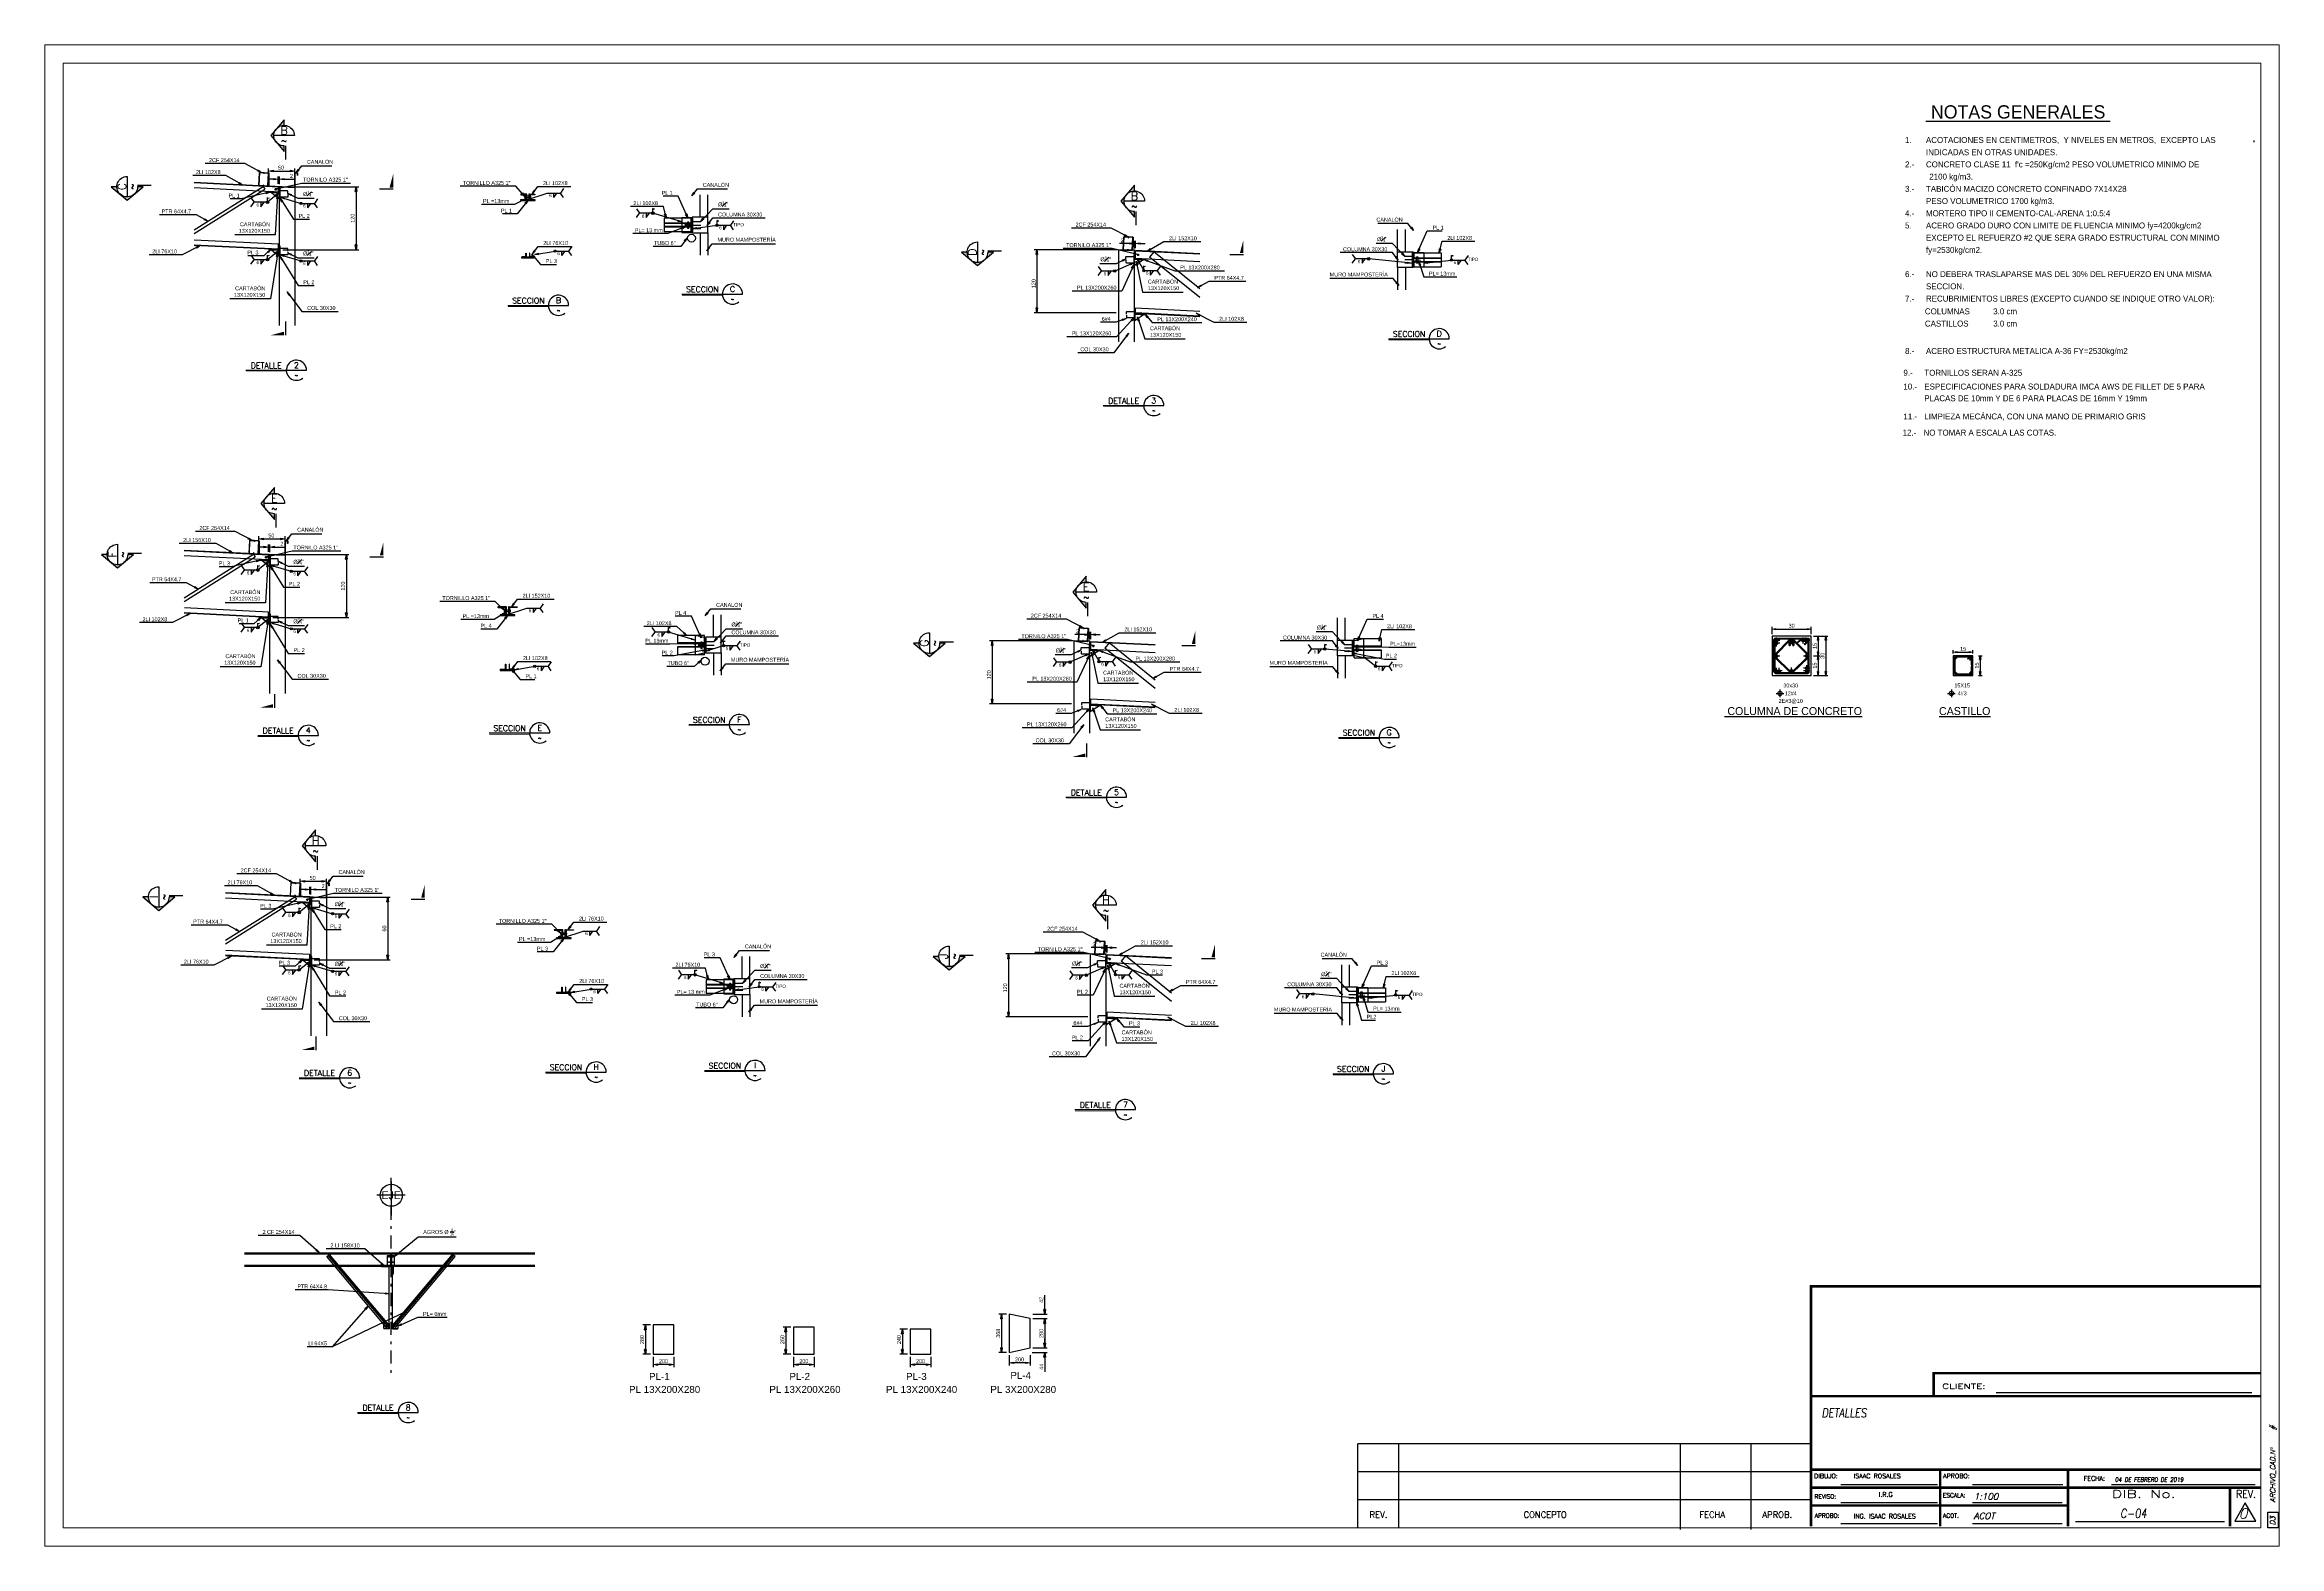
# Model space of a CAD drawing. Header units: millimetres. Extents: x 0 to 11971, y -30495 to 57.
# Drawn here: x 295.6 to 380.9, y 0 to 57.4 of the extents above; entities that cross this region are included whole.
import ezdxf
from ezdxf.enums import TextEntityAlignment as Align

# ---------------------------------------------------------------- set-up
doc = ezdxf.new("R2010")
doc.units = ezdxf.units.MM
for name, pattern in [('CENTER', [50.8, 31.75, -6.35, 6.35, -6.35]), ('DASHDOT', [1, 0.5, -0.25, 0, -0.25]), ('HIDDEN', [9.525, 6.35, -3.175]), ('PHANTOM', [2.5, 1.25, -0.25, 0.25, -0.25, 0.25, -0.25])]:
    doc.linetypes.add(name, pattern=pattern)
for name, color, linetype in [('1', 2, 'CENTER'), ('2', 4, 'Continuous'), ('3', 4, 'Continuous'), ('4', 3, 'HIDDEN'), ('6', 7, 'Continuous'), ('7', 1, 'PHANTOM'), ('ACERO', 5, 'Continuous'), ('C', 11, 'Continuous'), ('EJES', 250, 'DASHDOT'), ('lo', 2, 'HIDDEN'), ('MEM', 7, 'Continuous'), ('Muro', 242, 'Continuous'), ('NOTAS', 5, 'Continuous'), ('t', 7, 'Continuous'), ('TG', 7, 'Continuous'), ('TITULO', 242, 'Continuous'), ('TZ', 15, 'Continuous')]:
    doc.layers.add(name, color=color, linetype=linetype)
doc.styles.add('LEROY', font='stylu.ttf')
doc.styles.add('RMD', font='romand.shx')
doc.styles.add('RMS', font='ROMANS.shx')
doc.styles.add('ROMAND', font='romand.shx', dxfattribs={"width": 0.8, "oblique": 8})
doc.styles.add('SWISS', font='SAS_____.pfb')
doc.dimstyles.new('LEROY', dxfattribs={"dimtxt": 0.15, "dimasz": 0.18, "dimexe": 0.1, "dimexo": 0.1, "dimgap": 0.05, "dimtad": 1, "dimdec": 0, "dimlfac": 100, "dimzin": 0, "dimdsep": 46, "dimtxsty": 'LEROY', "dimblk1": 'FLECHA', "dimblk2": 'FLECHA', "dimsah": 1, "dimcen": 0.2, "dimclrd": 256, "dimclre": 256, "dimclrt": 5, "dimadec": 0, "dimazin": 0, "dimtfac": 0.5, "dimtdec": 0, "dimtix": 1, "dimtofl": 0, "dimtmove": 0, "dimatfit": 3, "dimldrblk": 'FLECHA', "dimfxl": 1, "dimtolj": 1, "dimtzin": 0, "dimarcsym": 0})
doc.dimstyles.new('LEROY_CONC', dxfattribs={"dimtxt": 0.15, "dimasz": 0.15, "dimexe": 0.08, "dimexo": 0.08, "dimgap": 0.05, "dimtad": 1, "dimdec": 0, "dimlfac": 20, "dimzin": 0, "dimdsep": 46, "dimtxsty": 'LEROY', "dimblk1": 'FLECHA', "dimblk2": 'FLECHA', "dimsah": 1, "dimcen": 0.2, "dimclrd": 256, "dimclre": 256, "dimclrt": 5, "dimadec": 0, "dimazin": 0, "dimtfac": 0.5, "dimtdec": 0, "dimtix": 1, "dimtofl": 0, "dimtmove": 0, "dimatfit": 3, "dimldrblk": 'FLECHA', "dimfxl": 1, "dimtolj": 1, "dimtzin": 0, "dimarcsym": 0})

# ---------------------------------------------------------------- blocks, each defined once
blk = doc.blocks.new('EJE-VERT')
at = {"color": 15, "linetype": 'Continuous'}
for p, q in [((0, 2.16), (0, 0)), ((0.88, 1.28), (-0.91, 1.28))]:
    blk.add_line(p, q, dxfattribs=at)
blk.add_circle((0, 1.28), 0.7, dxfattribs=at)
at = {"color": 242, "style": 'LEROY'}
blk.add_attdef('EJE', text='', height=0.5, dxfattribs=at).set_placement((0, 1.28), align=Align.MIDDLE)
blk = doc.blocks.new('FLECHA')
at = {"linetype": 'Continuous'}
blk.add_hatch(color=5, dxfattribs=at).paths.add_polyline_path([(0, 0), (-1, 0.16), (-1, -0.16)])
at = {"color": 5, "linetype": 'Continuous'}
blk.add_line((-1, 0.16), (-1, -0.16), dxfattribs=at)
blk.add_lwpolyline([(-1, 0.16), (0, 0), (-1, -0.16)], dxfattribs=at)
blk = doc.blocks.new('*D65')
at = {"layer": 'C', "lineweight": -2, "transparency": 16777216}
for p, q in [((334.846, 34.599), (331.681, 34.599)), ((331.781, 34.419), (331.781, 32.378)), ((334.807, 32.198), (331.681, 32.198))]:
    blk.add_line(p, q, dxfattribs=at)
at = {"layer": 'Defpoints', "color": 0, "transparency": 16777216}
for p in [(334.946, 34.599), (331.781, 32.198), (334.907, 32.198)]:
    blk.add_point(p, dxfattribs=at)
at = {"layer": 'C', "lineweight": -2, "transparency": 16777216, "xscale": 0.18, "yscale": 0.18, "zscale": 0.18}
for p, rotation in [((331.781, 34.599), 90), ((331.781, 32.198), 270)]:
    blk.add_blockref('FLECHA', p, dxfattribs=dict(at, rotation=rotation))
at = {"layer": 'C', "color": 5, "transparency": 16777216, "insert": (331.654, 33.306), "char_height": 0.15, "attachment_point": 5, "rotation": 90, "style": 'LEROY'}
blk.add_mtext('\\A1;120', dxfattribs=at)
blk = doc.blocks.new('*D66')
at = {"layer": 'C', "lineweight": -2, "transparency": 16777216}
for p, q in [((335.327, 34.841), (334.938, 34.841)), ((335.507, 34.651), (335.507, 34.941)), ((335.551, 34.661), (335.551, 34.941)), ((335.731, 34.841), (335.911, 34.841))]:
    blk.add_line(p, q, dxfattribs=at)
at = {"layer": 'Defpoints', "color": 0, "transparency": 16777216}
for p in [(335.507, 34.841), (335.507, 34.551), (335.551, 34.561)]:
    blk.add_point(p, dxfattribs=at)
at = {"layer": 'C', "lineweight": -2, "transparency": 16777216, "xscale": 0.18, "yscale": 0.18, "zscale": 0.18}
blk.add_blockref('FLECHA', (335.507, 34.841), dxfattribs=at)
at = {"layer": 'C', "lineweight": -2, "transparency": 16777216, "xscale": 0.18, "yscale": 0.18, "zscale": 0.18, "rotation": 180.0000000000008}
blk.add_blockref('FLECHA', (335.551, 34.841), dxfattribs=at)
at = {"layer": 'C', "color": 5, "transparency": 16777216, "insert": (335.043, 34.967), "char_height": 0.15, "attachment_point": 5, "style": 'LEROY'}
blk.add_mtext('\\A1;2', dxfattribs=at)
blk = doc.blocks.new('*D121')
at = {"layer": 'C', "lineweight": -2, "transparency": 16777216}
for p, q in [((304.614, 51.956), (307.583, 51.956)), ((307.483, 51.776), (307.483, 49.73)), ((304.68, 49.55), (307.583, 49.55))]:
    blk.add_line(p, q, dxfattribs=at)
at = {"layer": 'Defpoints', "color": 0, "transparency": 16777216}
for p in [(304.514, 51.956), (304.58, 49.55), (307.483, 49.55)]:
    blk.add_point(p, dxfattribs=at)
at = {"layer": 'C', "lineweight": -2, "transparency": 16777216, "xscale": 0.18, "yscale": 0.18, "zscale": 0.18}
for p, rotation in [((307.483, 51.956), 90), ((307.483, 49.55), 270)]:
    blk.add_blockref('FLECHA', p, dxfattribs=dict(at, rotation=rotation))
at = {"layer": 'C', "color": 5, "transparency": 16777216, "insert": (307.355, 50.753), "char_height": 0.15, "attachment_point": 5, "rotation": 90, "style": 'LEROY'}
blk.add_mtext('\\A1;120', dxfattribs=at)
blk = doc.blocks.new('*D122')
at = {"layer": 'C', "lineweight": -2, "transparency": 16777216}
for p, q in [((304.144, 52.09), (304.144, 52.655)), ((304.324, 52.555), (304.964, 52.555)), ((305.144, 52.034), (305.144, 52.655))]:
    blk.add_line(p, q, dxfattribs=at)
at = {"layer": 'Defpoints', "color": 0, "transparency": 16777216}
for p in [(305.144, 52.555), (304.144, 51.99), (305.144, 51.934)]:
    blk.add_point(p, dxfattribs=at)
at = {"layer": 'C', "lineweight": -2, "transparency": 16777216, "xscale": 0.18, "yscale": 0.18, "zscale": 0.18, "rotation": 180}
blk.add_blockref('FLECHA', (304.144, 52.555), dxfattribs=at)
at = {"layer": 'C', "lineweight": -2, "transparency": 16777216, "xscale": 0.18, "yscale": 0.18, "zscale": 0.18}
blk.add_blockref('FLECHA', (305.144, 52.555), dxfattribs=at)
at = {"layer": 'C', "color": 5, "transparency": 16777216, "insert": (304.618, 52.684), "char_height": 0.15, "attachment_point": 5, "style": 'LEROY'}
blk.add_mtext('\\A1;50', dxfattribs=at)
blk = doc.blocks.new('*D123')
at = {"layer": 'C', "lineweight": -2, "transparency": 16777216}
for p, q in [((304.33, 52.243), (304.15, 52.243)), ((304.51, 52.064), (304.51, 52.343)), ((304.554, 52.054), (304.554, 52.343)), ((304.734, 52.243), (305.123, 52.243))]:
    blk.add_line(p, q, dxfattribs=at)
at = {"layer": 'Defpoints', "color": 0, "transparency": 16777216}
for p in [(304.554, 52.243), (304.51, 51.964), (304.554, 51.954)]:
    blk.add_point(p, dxfattribs=at)
at = {"layer": 'C', "lineweight": -2, "transparency": 16777216, "xscale": 0.18, "yscale": 0.18, "zscale": 0.18}
blk.add_blockref('FLECHA', (304.51, 52.243), dxfattribs=at)
at = {"layer": 'C', "lineweight": -2, "transparency": 16777216, "xscale": 0.18, "yscale": 0.18, "zscale": 0.18, "rotation": 180}
blk.add_blockref('FLECHA', (304.554, 52.243), dxfattribs=at)
at = {"layer": 'C', "color": 5, "transparency": 16777216, "insert": (305.019, 52.37), "char_height": 0.15, "attachment_point": 5, "style": 'LEROY'}
blk.add_mtext('\\A1;2', dxfattribs=at)
blk = doc.blocks.new('SECCION')
at = {"layer": 'TG'}
blk.add_line((-14.3, -3.3), (28.2, -3.3), dxfattribs=at)
at = {"layer": 'TG', "const_width": 0.417}
blk.add_lwpolyline([(-14.3, -4.2), (14.1, -4.2)], dxfattribs=at)
at = {"layer": 'TG', "color": 2}
blk.add_arc((21.1, -3.3), 7.08, 0, 308.5235, dxfattribs=at)
at = {"layer": 'TG', "style": 'RMD'}
for tag, p in [('SECCION', (0, 0)), ('SECC', (21.1, 0.2))]:
    blk.add_attdef(tag, text='', height=4, dxfattribs=at).set_placement(p, align=Align.MIDDLE)
at = {"layer": 'TG', "color": 2, "style": 'RMD'}
blk.add_attdef('RF', text='', height=2, dxfattribs=at).set_placement((21.1, -6.9), align=Align.MIDDLE)
blk = doc.blocks.new('COLA')
at = {"layer": 't'}
blk.add_line((0, 5), (0, 0), dxfattribs=at)
blk.add_solid([(0.5, 0), (0.5, 1.31), (5.38, 0)], dxfattribs=at)
blk = doc.blocks.new('SVI')
at = {"layer": 't'}
h = blk.add_hatch(color=256, dxfattribs=at)
h.paths.add_polyline_path([(0, 4.56), (-2.65, 1.4, -0.198912), (0, 2.5)])
h.paths.add_polyline_path([(-3.07, 0.9), (-4.88, -1.25), (-3.07, -3.4, -0.315299)])
h.paths.add_polyline_path([(0, -7.06), (0, -5, -0.198912), (-2.65, -3.9)])
blk.add_line((0.5, -5), (0.5, -10), dxfattribs=at)
blk.add_lwpolyline([(0, 2.5), (0, 4.56), (-4.88, -1.25), (0, -7.06), (0, -5, -2.414214), (3.75, -1.25), (-3.75, -1.25)], format="xyb", dxfattribs=at)
at = {"layer": 'C', "style": 'RMS'}
blk.add_attdef('~', text='', height=2, dxfattribs=at).set_placement((0, -3.12), align=Align.MIDDLE_CENTER)
at = {"layer": 't', "style": 'RMD'}
blk.add_attdef('A', text='', height=3, dxfattribs=at).set_placement((0, 0.63), align=Align.MIDDLE_CENTER)
blk = doc.blocks.new('*D124')
at = {"layer": 'C', "lineweight": -2, "transparency": 16777216}
for p, q in [((318.726, 8.459), (318.433, 8.459)), ((318.533, 8.279), (318.533, 7.519)), ((318.726, 7.339), (318.433, 7.339))]:
    blk.add_line(p, q, dxfattribs=at)
at = {"layer": 'Defpoints', "color": 0, "transparency": 16777216}
for p in [(318.826, 8.459), (318.533, 7.339), (318.826, 7.339)]:
    blk.add_point(p, dxfattribs=at)
at = {"layer": 'C', "lineweight": -2, "transparency": 16777216, "xscale": 0.18, "yscale": 0.18, "zscale": 0.18}
for p, rotation in [((318.533, 8.459), 90), ((318.533, 7.339), 270)]:
    blk.add_blockref('FLECHA', p, dxfattribs=dict(at, rotation=rotation))
at = {"layer": 'C', "color": 5, "transparency": 16777216, "insert": (318.405, 7.899), "char_height": 0.15, "attachment_point": 5, "rotation": 90, "style": 'LEROY'}
blk.add_mtext('\\A1;280', dxfattribs=at)
blk = doc.blocks.new('*D125')
at = {"layer": 'C', "lineweight": -2, "transparency": 16777216}
for p, q in [((318.826, 7.239), (318.826, 6.845)), ((319.446, 6.945), (319.006, 6.945)), ((319.626, 7.239), (319.626, 6.845))]:
    blk.add_line(p, q, dxfattribs=at)
at = {"layer": 'Defpoints', "color": 0, "transparency": 16777216}
for p in [(318.826, 7.339), (318.826, 6.945), (319.626, 7.339)]:
    blk.add_point(p, dxfattribs=at)
at = {"layer": 'C', "lineweight": -2, "transparency": 16777216, "xscale": 0.18, "yscale": 0.18, "zscale": 0.18, "rotation": 180}
blk.add_blockref('FLECHA', (318.826, 6.945), dxfattribs=at)
at = {"layer": 'C', "lineweight": -2, "transparency": 16777216, "xscale": 0.18, "yscale": 0.18, "zscale": 0.18}
blk.add_blockref('FLECHA', (319.626, 6.945), dxfattribs=at)
at = {"layer": 'C', "color": 5, "transparency": 16777216, "insert": (319.226, 7.073), "char_height": 0.15, "attachment_point": 5, "style": 'LEROY'}
blk.add_mtext('\\A1;200', dxfattribs=at)
blk = doc.blocks.new('*D127')
at = {"layer": 'C', "lineweight": -2, "transparency": 16777216}
for p, q in [((324.086, 8.379), (323.793, 8.379)), ((323.893, 8.199), (323.893, 7.519)), ((324.086, 7.339), (323.793, 7.339))]:
    blk.add_line(p, q, dxfattribs=at)
at = {"layer": 'Defpoints', "color": 0, "transparency": 16777216}
for p in [(324.186, 8.379), (323.893, 7.339), (324.186, 7.339)]:
    blk.add_point(p, dxfattribs=at)
at = {"layer": 'C', "lineweight": -2, "transparency": 16777216, "xscale": 0.18, "yscale": 0.18, "zscale": 0.18}
for p, rotation in [((323.893, 8.379), 90), ((323.893, 7.339), 270)]:
    blk.add_blockref('FLECHA', p, dxfattribs=dict(at, rotation=rotation))
at = {"layer": 'C', "color": 5, "transparency": 16777216, "insert": (323.765, 7.899), "char_height": 0.15, "attachment_point": 5, "rotation": 90, "style": 'LEROY'}
blk.add_mtext('\\A1;260', dxfattribs=at)
blk = doc.blocks.new('*D126')
at = {"layer": 'C', "lineweight": -2, "transparency": 16777216}
for p, q in [((324.186, 7.239), (324.186, 6.845)), ((324.806, 6.945), (324.366, 6.945)), ((324.986, 7.239), (324.986, 6.845))]:
    blk.add_line(p, q, dxfattribs=at)
at = {"layer": 'Defpoints', "color": 0, "transparency": 16777216}
for p in [(324.186, 7.339), (324.186, 6.945), (324.986, 7.339)]:
    blk.add_point(p, dxfattribs=at)
at = {"layer": 'C', "lineweight": -2, "transparency": 16777216, "xscale": 0.18, "yscale": 0.18, "zscale": 0.18, "rotation": 180}
blk.add_blockref('FLECHA', (324.186, 6.945), dxfattribs=at)
at = {"layer": 'C', "lineweight": -2, "transparency": 16777216, "xscale": 0.18, "yscale": 0.18, "zscale": 0.18}
blk.add_blockref('FLECHA', (324.986, 6.945), dxfattribs=at)
at = {"layer": 'C', "color": 5, "transparency": 16777216, "insert": (324.586, 7.073), "char_height": 0.15, "attachment_point": 5, "style": 'LEROY'}
blk.add_mtext('\\A1;200', dxfattribs=at)
blk = doc.blocks.new('*D128')
at = {"layer": 'C', "lineweight": -2, "transparency": 16777216}
for p, q in [((336.555, 49.543), (333.39, 49.543)), ((333.49, 49.363), (333.49, 47.322)), ((336.516, 47.142), (333.39, 47.142))]:
    blk.add_line(p, q, dxfattribs=at)
at = {"layer": 'Defpoints', "color": 0, "transparency": 16777216}
for p in [(336.655, 49.543), (333.49, 47.142), (336.616, 47.142)]:
    blk.add_point(p, dxfattribs=at)
at = {"layer": 'C', "lineweight": -2, "transparency": 16777216, "xscale": 0.18, "yscale": 0.18, "zscale": 0.18}
for p, rotation in [((333.49, 49.543), 90), ((333.49, 47.142), 270)]:
    blk.add_blockref('FLECHA', p, dxfattribs=dict(at, rotation=rotation))
at = {"layer": 'C', "color": 5, "transparency": 16777216, "insert": (333.363, 48.25), "char_height": 0.15, "attachment_point": 5, "rotation": 90, "style": 'LEROY'}
blk.add_mtext('\\A1;120', dxfattribs=at)
blk = doc.blocks.new('*D129')
at = {"layer": 'C', "lineweight": -2, "transparency": 16777216}
for p, q in [((337.036, 49.785), (336.647, 49.785)), ((337.216, 49.595), (337.216, 49.885)), ((337.26, 49.605), (337.26, 49.885)), ((337.44, 49.785), (337.62, 49.785))]:
    blk.add_line(p, q, dxfattribs=at)
at = {"layer": 'Defpoints', "color": 0, "transparency": 16777216}
for p in [(337.216, 49.785), (337.216, 49.495), (337.26, 49.505)]:
    blk.add_point(p, dxfattribs=at)
at = {"layer": 'C', "lineweight": -2, "transparency": 16777216, "xscale": 0.18, "yscale": 0.18, "zscale": 0.18}
blk.add_blockref('FLECHA', (337.216, 49.785), dxfattribs=at)
at = {"layer": 'C', "lineweight": -2, "transparency": 16777216, "xscale": 0.18, "yscale": 0.18, "zscale": 0.18, "rotation": 180.0000000000008}
blk.add_blockref('FLECHA', (337.26, 49.785), dxfattribs=at)
at = {"layer": 'C', "color": 5, "transparency": 16777216, "insert": (336.752, 49.911), "char_height": 0.15, "attachment_point": 5, "style": 'LEROY'}
blk.add_mtext('\\A1;2', dxfattribs=at)
blk = doc.blocks.new('*D130')
at = {"layer": 'C', "lineweight": -2, "transparency": 16777216}
for p, q in [((304.243, 37.898), (307.211, 37.898)), ((307.111, 37.718), (307.111, 35.672)), ((304.309, 35.492), (307.211, 35.492))]:
    blk.add_line(p, q, dxfattribs=at)
at = {"layer": 'Defpoints', "color": 0, "transparency": 16777216}
for p in [(304.143, 37.898), (304.209, 35.492), (307.111, 35.492)]:
    blk.add_point(p, dxfattribs=at)
at = {"layer": 'C', "lineweight": -2, "transparency": 16777216, "xscale": 0.18, "yscale": 0.18, "zscale": 0.18}
for p, rotation in [((307.111, 37.898), 90), ((307.111, 35.492), 270)]:
    blk.add_blockref('FLECHA', p, dxfattribs=dict(at, rotation=rotation))
at = {"layer": 'C', "color": 5, "transparency": 16777216, "insert": (306.984, 36.695), "char_height": 0.15, "attachment_point": 5, "rotation": 90, "style": 'LEROY'}
blk.add_mtext('\\A1;120', dxfattribs=at)
blk = doc.blocks.new('*D131')
at = {"layer": 'C', "lineweight": -2, "transparency": 16777216}
for p, q in [((303.773, 38.032), (303.773, 38.597)), ((303.953, 38.497), (304.593, 38.497)), ((304.773, 37.976), (304.773, 38.597))]:
    blk.add_line(p, q, dxfattribs=at)
at = {"layer": 'Defpoints', "color": 0, "transparency": 16777216}
for p in [(304.773, 38.497), (303.773, 37.932), (304.773, 37.876)]:
    blk.add_point(p, dxfattribs=at)
at = {"layer": 'C', "lineweight": -2, "transparency": 16777216, "xscale": 0.18, "yscale": 0.18, "zscale": 0.18, "rotation": 180}
blk.add_blockref('FLECHA', (303.773, 38.497), dxfattribs=at)
at = {"layer": 'C', "lineweight": -2, "transparency": 16777216, "xscale": 0.18, "yscale": 0.18, "zscale": 0.18}
blk.add_blockref('FLECHA', (304.773, 38.497), dxfattribs=at)
at = {"layer": 'C', "color": 5, "transparency": 16777216, "insert": (304.247, 38.625), "char_height": 0.15, "attachment_point": 5, "style": 'LEROY'}
blk.add_mtext('\\A1;50', dxfattribs=at)
blk = doc.blocks.new('*D132')
at = {"layer": 'C', "lineweight": -2, "transparency": 16777216}
for p, q in [((303.959, 38.185), (303.779, 38.185)), ((304.139, 38.006), (304.139, 38.285)), ((304.183, 37.996), (304.183, 38.285)), ((304.363, 38.185), (304.751, 38.185))]:
    blk.add_line(p, q, dxfattribs=at)
at = {"layer": 'Defpoints', "color": 0, "transparency": 16777216}
for p in [(304.139, 37.906), (304.183, 38.185), (304.183, 37.896)]:
    blk.add_point(p, dxfattribs=at)
at = {"layer": 'C', "lineweight": -2, "transparency": 16777216, "xscale": 0.18, "yscale": 0.18, "zscale": 0.18}
blk.add_blockref('FLECHA', (304.139, 38.185), dxfattribs=at)
at = {"layer": 'C', "lineweight": -2, "transparency": 16777216, "xscale": 0.18, "yscale": 0.18, "zscale": 0.18, "rotation": 180}
blk.add_blockref('FLECHA', (304.183, 38.185), dxfattribs=at)
at = {"layer": 'C', "color": 5, "transparency": 16777216, "insert": (304.647, 38.312), "char_height": 0.15, "attachment_point": 5, "style": 'LEROY'}
blk.add_mtext('\\A1;2', dxfattribs=at)
blk = doc.blocks.new('*D134')
at = {"layer": 'C', "lineweight": -2, "transparency": 16777216}
for p, q in [((328.543, 8.299), (328.25, 8.299)), ((328.35, 8.119), (328.35, 7.519)), ((328.543, 7.339), (328.25, 7.339))]:
    blk.add_line(p, q, dxfattribs=at)
at = {"layer": 'Defpoints', "color": 0, "transparency": 16777216}
for p in [(328.643, 8.299), (328.35, 7.339), (328.643, 7.339)]:
    blk.add_point(p, dxfattribs=at)
at = {"layer": 'C', "lineweight": -2, "transparency": 16777216, "xscale": 0.18, "yscale": 0.18, "zscale": 0.18}
for p, rotation in [((328.35, 8.299), 90), ((328.35, 7.339), 270)]:
    blk.add_blockref('FLECHA', p, dxfattribs=dict(at, rotation=rotation))
at = {"layer": 'C', "color": 5, "transparency": 16777216, "insert": (328.221, 7.899), "char_height": 0.15, "attachment_point": 5, "rotation": 90, "style": 'LEROY'}
blk.add_mtext('\\A1;240', dxfattribs=at)
blk = doc.blocks.new('*D133')
at = {"layer": 'C', "lineweight": -2, "transparency": 16777216}
for p, q in [((328.643, 7.239), (328.643, 6.845)), ((329.263, 6.945), (328.823, 6.945)), ((329.443, 7.239), (329.443, 6.845))]:
    blk.add_line(p, q, dxfattribs=at)
at = {"layer": 'Defpoints', "color": 0, "transparency": 16777216}
for p in [(328.643, 7.339), (328.643, 6.945), (329.443, 7.339)]:
    blk.add_point(p, dxfattribs=at)
at = {"layer": 'C', "lineweight": -2, "transparency": 16777216, "xscale": 0.18, "yscale": 0.18, "zscale": 0.18, "rotation": 180}
blk.add_blockref('FLECHA', (328.643, 6.945), dxfattribs=at)
at = {"layer": 'C', "lineweight": -2, "transparency": 16777216, "xscale": 0.18, "yscale": 0.18, "zscale": 0.18}
blk.add_blockref('FLECHA', (329.443, 6.945), dxfattribs=at)
at = {"layer": 'C', "color": 5, "transparency": 16777216, "insert": (329.043, 7.073), "char_height": 0.15, "attachment_point": 5, "style": 'LEROY'}
blk.add_mtext('\\A1;200', dxfattribs=at)
blk = doc.blocks.new('*D135')
at = {"layer": 'C', "lineweight": -2, "transparency": 16777216}
for p, q in [((332.33, 8.876), (332.037, 8.876)), ((332.137, 8.696), (332.137, 7.586)), ((332.33, 7.406), (332.037, 7.406))]:
    blk.add_line(p, q, dxfattribs=at)
at = {"layer": 'Defpoints', "color": 0, "transparency": 16777216}
for p in [(332.43, 8.876), (332.137, 7.406), (332.43, 7.406)]:
    blk.add_point(p, dxfattribs=at)
at = {"layer": 'C', "lineweight": -2, "transparency": 16777216, "xscale": 0.18, "yscale": 0.18, "zscale": 0.18}
for p, rotation in [((332.137, 8.876), 90), ((332.137, 7.406), 270)]:
    blk.add_blockref('FLECHA', p, dxfattribs=dict(at, rotation=rotation))
at = {"layer": 'C', "color": 5, "transparency": 16777216, "insert": (332.009, 8.141), "char_height": 0.15, "attachment_point": 5, "rotation": 90, "style": 'LEROY'}
blk.add_mtext('\\A1;368', dxfattribs=at)
blk = doc.blocks.new('*D136')
at = {"layer": 'C', "lineweight": -2, "transparency": 16777216}
for p, q in [((333.33, 8.701), (333.888, 8.701)), ((333.788, 8.521), (333.788, 7.761)), ((333.33, 7.581), (333.888, 7.581))]:
    blk.add_line(p, q, dxfattribs=at)
at = {"layer": 'Defpoints', "color": 0, "transparency": 16777216}
for p in [(333.23, 8.701), (333.23, 7.581), (333.788, 7.581)]:
    blk.add_point(p, dxfattribs=at)
at = {"layer": 'C', "lineweight": -2, "transparency": 16777216, "xscale": 0.18, "yscale": 0.18, "zscale": 0.18}
for p, rotation in [((333.788, 8.701), 90), ((333.788, 7.581), 270)]:
    blk.add_blockref('FLECHA', p, dxfattribs=dict(at, rotation=rotation))
at = {"layer": 'C', "color": 5, "transparency": 16777216, "insert": (333.66, 8.134), "char_height": 0.15, "attachment_point": 5, "rotation": 90, "style": 'LEROY'}
blk.add_mtext('\\A1;280', dxfattribs=at)
blk = doc.blocks.new('*D137')
at = {"layer": 'C', "lineweight": -2, "transparency": 16777216}
for p, q in [((332.43, 7.306), (332.43, 6.912)), ((333.05, 7.012), (332.61, 7.012)), ((333.23, 7.306), (333.23, 6.912))]:
    blk.add_line(p, q, dxfattribs=at)
at = {"layer": 'Defpoints', "color": 0, "transparency": 16777216}
for p in [(332.43, 7.406), (332.43, 7.012), (333.23, 7.406)]:
    blk.add_point(p, dxfattribs=at)
at = {"layer": 'C', "lineweight": -2, "transparency": 16777216, "xscale": 0.18, "yscale": 0.18, "zscale": 0.18, "rotation": 180}
blk.add_blockref('FLECHA', (332.43, 7.012), dxfattribs=at)
at = {"layer": 'C', "lineweight": -2, "transparency": 16777216, "xscale": 0.18, "yscale": 0.18, "zscale": 0.18}
blk.add_blockref('FLECHA', (333.23, 7.012), dxfattribs=at)
at = {"layer": 'C', "color": 5, "transparency": 16777216, "insert": (332.83, 7.14), "char_height": 0.15, "attachment_point": 5, "style": 'LEROY'}
blk.add_mtext('\\A1;200', dxfattribs=at)
blk = doc.blocks.new('*D138')
at = {"layer": 'C', "lineweight": -2, "transparency": 16777216}
for p, q in [((333.788, 7.761), (333.788, 7.941)), ((333.309, 7.406), (333.888, 7.406)), ((333.33, 7.581), (333.888, 7.581)), ((333.788, 7.226), (333.788, 6.669))]:
    blk.add_line(p, q, dxfattribs=at)
at = {"layer": 'Defpoints', "color": 0, "transparency": 16777216}
for p in [(333.209, 7.406), (333.23, 7.581), (333.788, 7.406)]:
    blk.add_point(p, dxfattribs=at)
at = {"layer": 'C', "lineweight": -2, "transparency": 16777216, "xscale": 0.18, "yscale": 0.18, "zscale": 0.18}
for p, rotation in [((333.788, 7.581), 270), ((333.788, 7.406), 90)]:
    blk.add_blockref('FLECHA', p, dxfattribs=dict(at, rotation=rotation))
at = {"layer": 'C', "color": 5, "transparency": 16777216, "insert": (333.659, 6.857), "char_height": 0.15, "attachment_point": 5, "rotation": 90, "style": 'LEROY'}
blk.add_mtext('\\A1;44', dxfattribs=at)
blk = doc.blocks.new('*D139')
at = {"layer": 'C', "lineweight": -2, "transparency": 16777216}
for p, q in [((333.787, 9.049), (333.787, 9.603)), ((333.329, 8.869), (333.887, 8.869)), ((333.33, 8.701), (333.887, 8.701)), ((333.787, 8.521), (333.787, 8.341))]:
    blk.add_line(p, q, dxfattribs=at)
at = {"layer": 'Defpoints', "color": 0, "transparency": 16777216}
for p in [(333.229, 8.869), (333.23, 8.701), (333.787, 8.701)]:
    blk.add_point(p, dxfattribs=at)
at = {"layer": 'C', "lineweight": -2, "transparency": 16777216, "xscale": 0.18, "yscale": 0.18, "zscale": 0.18}
for p, rotation in [((333.787, 8.701), 90), ((333.787, 8.869), 270)]:
    blk.add_blockref('FLECHA', p, dxfattribs=dict(at, rotation=rotation))
at = {"layer": 'C', "color": 5, "transparency": 16777216, "insert": (333.658, 9.417), "char_height": 0.15, "attachment_point": 5, "rotation": 90, "style": 'LEROY'}
blk.add_mtext('\\A1;42', dxfattribs=at)
blk = doc.blocks.new('*D140')
at = {"layer": 'C', "lineweight": -2, "transparency": 16777216}
for p, q in [((305.821, 24.813), (308.79, 24.813)), ((308.69, 24.633), (308.69, 22.587)), ((305.887, 22.407), (308.79, 22.407))]:
    blk.add_line(p, q, dxfattribs=at)
at = {"layer": 'Defpoints', "color": 0, "transparency": 16777216}
for p in [(305.721, 24.813), (305.787, 22.407), (308.69, 22.407)]:
    blk.add_point(p, dxfattribs=at)
at = {"layer": 'C', "lineweight": -2, "transparency": 16777216, "xscale": 0.18, "yscale": 0.18, "zscale": 0.18}
for p, rotation in [((308.69, 24.813), 90), ((308.69, 22.407), 270)]:
    blk.add_blockref('FLECHA', p, dxfattribs=dict(at, rotation=rotation))
at = {"layer": 'C', "color": 5, "transparency": 16777216, "insert": (308.562, 23.61), "char_height": 0.15, "attachment_point": 5, "rotation": 90, "style": 'LEROY'}
blk.add_mtext('\\A1;60', dxfattribs=at)
blk = doc.blocks.new('*D141')
at = {"layer": 'C', "lineweight": -2, "transparency": 16777216}
for p, q in [((305.351, 24.948), (305.351, 25.512)), ((305.531, 25.412), (306.171, 25.412)), ((306.351, 24.891), (306.351, 25.512))]:
    blk.add_line(p, q, dxfattribs=at)
at = {"layer": 'Defpoints', "color": 0, "transparency": 16777216}
for p in [(305.351, 24.848), (306.351, 25.412), (306.351, 24.791)]:
    blk.add_point(p, dxfattribs=at)
at = {"layer": 'C', "lineweight": -2, "transparency": 16777216, "xscale": 0.18, "yscale": 0.18, "zscale": 0.18, "rotation": 180}
blk.add_blockref('FLECHA', (305.351, 25.412), dxfattribs=at)
at = {"layer": 'C', "lineweight": -2, "transparency": 16777216, "xscale": 0.18, "yscale": 0.18, "zscale": 0.18}
blk.add_blockref('FLECHA', (306.351, 25.412), dxfattribs=at)
at = {"layer": 'C', "color": 5, "transparency": 16777216, "insert": (305.825, 25.541), "char_height": 0.15, "attachment_point": 5, "style": 'LEROY'}
blk.add_mtext('\\A1;50', dxfattribs=at)
blk = doc.blocks.new('*D142')
at = {"layer": 'C', "lineweight": -2, "transparency": 16777216}
for p, q in [((305.538, 25.101), (305.358, 25.101)), ((305.718, 24.921), (305.718, 25.201)), ((305.761, 24.911), (305.761, 25.201)), ((305.941, 25.101), (306.33, 25.101))]:
    blk.add_line(p, q, dxfattribs=at)
at = {"layer": 'Defpoints', "color": 0, "transparency": 16777216}
for p in [(305.718, 24.821), (305.761, 25.101), (305.761, 24.811)]:
    blk.add_point(p, dxfattribs=at)
at = {"layer": 'C', "lineweight": -2, "transparency": 16777216, "xscale": 0.18, "yscale": 0.18, "zscale": 0.18}
blk.add_blockref('FLECHA', (305.718, 25.101), dxfattribs=at)
at = {"layer": 'C', "lineweight": -2, "transparency": 16777216, "xscale": 0.18, "yscale": 0.18, "zscale": 0.18, "rotation": 180}
blk.add_blockref('FLECHA', (305.761, 25.101), dxfattribs=at)
at = {"layer": 'C', "color": 5, "transparency": 16777216, "insert": (306.226, 25.227), "char_height": 0.15, "attachment_point": 5, "style": 'LEROY'}
blk.add_mtext('\\A1;2', dxfattribs=at)
blk = doc.blocks.new('*D143')
at = {"layer": 'C', "lineweight": -2, "transparency": 16777216}
for p, q in [((335.471, 22.636), (332.307, 22.636)), ((332.407, 22.456), (332.407, 20.415)), ((335.432, 20.235), (332.307, 20.235))]:
    blk.add_line(p, q, dxfattribs=at)
at = {"layer": 'Defpoints', "color": 0, "transparency": 16777216}
for p in [(335.571, 22.636), (332.407, 20.235), (335.532, 20.235)]:
    blk.add_point(p, dxfattribs=at)
at = {"layer": 'C', "lineweight": -2, "transparency": 16777216, "xscale": 0.18, "yscale": 0.18, "zscale": 0.18}
for p, rotation in [((332.407, 22.636), 90), ((332.407, 20.235), 270)]:
    blk.add_blockref('FLECHA', p, dxfattribs=dict(at, rotation=rotation))
at = {"layer": 'C', "color": 5, "transparency": 16777216, "insert": (332.279, 21.343), "char_height": 0.15, "attachment_point": 5, "rotation": 90, "style": 'LEROY'}
blk.add_mtext('\\A1;120', dxfattribs=at)
blk = doc.blocks.new('*D144')
at = {"layer": 'C', "lineweight": -2, "transparency": 16777216}
for p, q in [((335.952, 22.878), (335.564, 22.878)), ((336.132, 22.688), (336.132, 22.978)), ((336.176, 22.698), (336.176, 22.978)), ((336.356, 22.878), (336.536, 22.878))]:
    blk.add_line(p, q, dxfattribs=at)
at = {"layer": 'Defpoints', "color": 0, "transparency": 16777216}
for p in [(336.132, 22.878), (336.132, 22.588), (336.176, 22.598)]:
    blk.add_point(p, dxfattribs=at)
at = {"layer": 'C', "lineweight": -2, "transparency": 16777216, "xscale": 0.18, "yscale": 0.18, "zscale": 0.18}
blk.add_blockref('FLECHA', (336.132, 22.878), dxfattribs=at)
at = {"layer": 'C', "lineweight": -2, "transparency": 16777216, "xscale": 0.18, "yscale": 0.18, "zscale": 0.18, "rotation": 180.0000000000008}
blk.add_blockref('FLECHA', (336.176, 22.878), dxfattribs=at)
at = {"layer": 'C', "color": 5, "transparency": 16777216, "insert": (335.668, 23.004), "char_height": 0.15, "attachment_point": 5, "style": 'LEROY'}
blk.add_mtext('\\A1;2', dxfattribs=at)
blk = doc.blocks.new('NOTAS')
at = {"layer": 'NOTAS', "color": 5}
blk.add_line((156.122, 134.198), (156.122, 134.239), dxfattribs=at)
at = {"layer": 'NOTAS', "color": 5, "style": 'LEROY'}
for s, p in [('1.', (146.118, 134.173)), ('ACOTACIONES EN CENTIMETROS,  Y NIVELES EN METROS,  EXCEPTO LAS', (146.718, 134.173)), ('INDICADAS EN OTRAS UNIDADES.', (146.718, 133.823)), ('2.-', (146.118, 133.473)), ("CONCRETO CLASE 11  f'c =250Kg/cm2 PESO VOLUMETRICO MINIMO DE", (146.718, 133.473)), ('  2100 kg/m3.', (146.687, 133.123)), ('3.-', (146.118, 132.773)), ('TABICÓN MACIZO CONCRETO CONFINADO 7X14X28', (146.718, 132.773)), ('PESO VOLUMETRICO 1700 kg/m3.', (146.718, 132.423)), ('4.-', (146.118, 132.073)), ('5.', (146.118, 131.723)), ('ACERO GRADO DURO CON LIMITE DE FLUENCIA MINIMO fy=4200kg/cm2', (146.718, 131.723)), ('MORTERO TIPO II CEMENTO-CAL-ARENA 1:0.5:4', (146.718, 132.073)), ('EXCEPTO EL REFUERZO #2 QUE SERA GRADO ESTRUCTURAL CON MINIMO', (146.718, 131.373)), ('fy=2530kg/cm2.', (146.718, 131.023)), ('6.-', (146.118, 130.328)), ('SECCION.', (146.718, 129.978)), ('NO DEBERA TRASLAPARSE MAS DEL 30% DEL REFUERZO EN UNA MISMA', (146.718, 130.328)), ('7.-', (146.118, 129.628)), ('COLUMNAS', (146.687, 129.262)), ('RECUBRIMIENTOS LIBRES (EXCEPTO CUANDO SE INDIQUE OTRO VALOR):', (146.718, 129.628)), ('3.0 cm', (148.645, 129.262)), ('CASTILLOS', (146.687, 128.912)), ('3.0 cm', (148.645, 128.912)), ('8.-', (146.118, 128.126)), ('ACERO ESTRUCTURA METALICA A-36 FY=2530kg/m2', (146.718, 128.126)), ('9.-', (146.071, 127.502)), ('TORNILLOS SERAN A-325', (146.671, 127.502)), ('10.-', (146.071, 127.107)), ('ESPECIFICACIONES PARA SOLDADURA IMCA AWS DE FILLET DE 5 PARA ', (146.671, 127.107)), ('PLACAS DE 10mm Y DE 6 PARA PLACAS DE 16mm Y 19mm', (146.671, 126.77)), ('11.-', (146.071, 126.249)), ('LIMPIEZA MECÁNCA, CON UNA MANO DE PRIMARIO GRIS', (146.671, 126.249)), ('12.-', (146.048, 125.786)), ('NO TOMAR A ESCALA LAS COTAS.', (146.648, 125.786))]:
    blk.add_text(s, height=0.17, dxfattribs=at).set_placement(p)
at = {"layer": 'TITULO', "style": 'LEROY'}
blk.add_text('%%U NOTAS GENERALES ', height=0.38, dxfattribs=at).set_placement((146.718, 134.873))
blk = doc.blocks.new('*D183')
at = {"layer": 'C', "lineweight": -2, "transparency": 16777216}
for p, q in [((361.57, 34.863), (361.57, 35.131)), ((361.72, 35.051), (362.92, 35.051)), ((363.07, 34.863), (363.07, 35.131))]:
    blk.add_line(p, q, dxfattribs=at)
at = {"layer": 'Defpoints', "color": 0, "transparency": 16777216}
for p in [(363.07, 35.051), (361.57, 34.783), (363.07, 34.783)]:
    blk.add_point(p, dxfattribs=at)
at = {"layer": 'C', "lineweight": -2, "transparency": 16777216, "xscale": 0.15, "yscale": 0.15, "zscale": 0.15, "rotation": 180}
blk.add_blockref('FLECHA', (361.57, 35.051), dxfattribs=at)
at = {"layer": 'C', "lineweight": -2, "transparency": 16777216, "xscale": 0.15, "yscale": 0.15, "zscale": 0.15}
blk.add_blockref('FLECHA', (363.07, 35.051), dxfattribs=at)
at = {"layer": 'C', "color": 5, "transparency": 16777216, "insert": (362.32, 35.179), "char_height": 0.15, "attachment_point": 5, "style": 'LEROY'}
blk.add_mtext('\\A1;30', dxfattribs=at)
blk = doc.blocks.new('var8')
at = {"layer": 'TZ'}
h = blk.add_hatch(dxfattribs=at)
h.set_pattern_fill('ANSI31', color=250, scale=0.12501, style=0)
h.set_pattern_definition([(45, (-174.317762, 227.993321), (-0.0110494311, 0.0110494311), [])])
edge = h.paths.add_edge_path()
edge.add_arc((0, 0), 0.0635, 0, 360)
at = {"layer": 'TZ', "color": 250}
for p, q in [((-0.16, 0), (0.16, 0)), ((0, 0.16), (0, -0.16))]:
    blk.add_line(p, q, dxfattribs=at)
at = {"layer": 'TZ', "color": 5}
blk.add_circle((0, 0), 0.0635, dxfattribs=at)
blk = doc.blocks.new('*D186')
at = {"layer": 'C', "lineweight": -2, "transparency": 16777216}
for p, q in [((363.15, 34.783), (363.407, 34.783)), ((363.327, 34.633), (363.327, 34.183)), ((363.15, 34.033), (363.407, 34.033))]:
    blk.add_line(p, q, dxfattribs=at)
at = {"layer": 'Defpoints', "color": 0, "transparency": 16777216}
for p in [(363.07, 34.783), (363.07, 34.033), (363.327, 34.033)]:
    blk.add_point(p, dxfattribs=at)
at = {"layer": 'C', "lineweight": -2, "transparency": 16777216, "xscale": 0.15, "yscale": 0.15, "zscale": 0.15}
for p, rotation in [((363.327, 34.783), 90), ((363.327, 34.033), 270)]:
    blk.add_blockref('FLECHA', p, dxfattribs=dict(at, rotation=rotation))
at = {"layer": 'C', "color": 5, "transparency": 16777216, "insert": (363.199, 34.408), "char_height": 0.15, "attachment_point": 5, "rotation": 90, "style": 'LEROY'}
blk.add_mtext('\\A1;15', dxfattribs=at)
blk = doc.blocks.new('*D184')
at = {"layer": 'C', "lineweight": -2, "transparency": 16777216}
for p, q in [((363.15, 34.033), (363.407, 34.033)), ((363.327, 33.883), (363.327, 33.433)), ((363.15, 33.283), (363.407, 33.283))]:
    blk.add_line(p, q, dxfattribs=at)
at = {"layer": 'Defpoints', "color": 0, "transparency": 16777216}
for p in [(363.07, 34.033), (363.07, 33.283), (363.327, 33.283)]:
    blk.add_point(p, dxfattribs=at)
at = {"layer": 'C', "lineweight": -2, "transparency": 16777216, "xscale": 0.15, "yscale": 0.15, "zscale": 0.15}
for p, rotation in [((363.327, 34.033), 90), ((363.327, 33.283), 270)]:
    blk.add_blockref('FLECHA', p, dxfattribs=dict(at, rotation=rotation))
at = {"layer": 'C', "color": 5, "transparency": 16777216, "insert": (363.199, 33.658), "char_height": 0.15, "attachment_point": 5, "rotation": 90, "style": 'LEROY'}
blk.add_mtext('\\A1;15', dxfattribs=at)
blk = doc.blocks.new('*D185')
at = {"layer": 'C', "lineweight": -2, "transparency": 16777216}
for p, q in [((363.407, 34.783), (363.707, 34.783)), ((363.627, 34.633), (363.627, 33.433)), ((363.407, 33.283), (363.707, 33.283))]:
    blk.add_line(p, q, dxfattribs=at)
at = {"layer": 'Defpoints', "color": 0, "transparency": 16777216}
for p in [(363.327, 34.783), (363.327, 33.283), (363.627, 33.283)]:
    blk.add_point(p, dxfattribs=at)
at = {"layer": 'C', "lineweight": -2, "transparency": 16777216, "xscale": 0.15, "yscale": 0.15, "zscale": 0.15}
for p, rotation in [((363.627, 34.783), 90), ((363.627, 33.283), 270)]:
    blk.add_blockref('FLECHA', p, dxfattribs=dict(at, rotation=rotation))
at = {"layer": 'C', "color": 5, "transparency": 16777216, "insert": (363.499, 34.033), "char_height": 0.15, "attachment_point": 5, "rotation": 90, "style": 'LEROY'}
blk.add_mtext('\\A1;30', dxfattribs=at)
blk = doc.blocks.new('*D187')
at = {"layer": 'C', "lineweight": -2, "transparency": 16777216}
for p, q in [((368.495, 34.113), (368.495, 34.247)), ((368.645, 34.167), (369.095, 34.167)), ((369.245, 34.113), (369.245, 34.247))]:
    blk.add_line(p, q, dxfattribs=at)
at = {"layer": 'Defpoints', "color": 0, "transparency": 16777216}
for p in [(369.245, 34.167), (368.495, 34.033), (369.245, 34.033)]:
    blk.add_point(p, dxfattribs=at)
at = {"layer": 'C', "lineweight": -2, "transparency": 16777216, "xscale": 0.15, "yscale": 0.15, "zscale": 0.15, "rotation": 180}
blk.add_blockref('FLECHA', (368.495, 34.167), dxfattribs=at)
at = {"layer": 'C', "lineweight": -2, "transparency": 16777216, "xscale": 0.15, "yscale": 0.15, "zscale": 0.15}
blk.add_blockref('FLECHA', (369.245, 34.167), dxfattribs=at)
at = {"layer": 'C', "color": 5, "transparency": 16777216, "insert": (368.87, 34.295), "char_height": 0.15, "attachment_point": 5, "style": 'LEROY'}
blk.add_mtext('\\A1;15', dxfattribs=at)
blk = doc.blocks.new('*D189')
at = {"layer": 'C', "lineweight": -2, "transparency": 16777216}
for p, q in [((369.454, 34.033), (369.604, 34.033)), ((369.524, 33.883), (369.524, 33.433)), ((369.454, 33.283), (369.604, 33.283))]:
    blk.add_line(p, q, dxfattribs=at)
at = {"layer": 'Defpoints', "color": 0, "transparency": 16777216}
for p in [(369.374, 34.033), (369.374, 33.283), (369.524, 33.283)]:
    blk.add_point(p, dxfattribs=at)
at = {"layer": 'C', "lineweight": -2, "transparency": 16777216, "xscale": 0.15, "yscale": 0.15, "zscale": 0.15}
for p, rotation in [((369.524, 34.033), 90), ((369.524, 33.283), 270)]:
    blk.add_blockref('FLECHA', p, dxfattribs=dict(at, rotation=rotation))
at = {"layer": 'C', "color": 5, "transparency": 16777216, "insert": (369.396, 33.658), "char_height": 0.15, "attachment_point": 5, "rotation": 90, "style": 'LEROY'}
blk.add_mtext('\\A1;15', dxfattribs=at)

msp = doc.modelspace()

# ---------------------------------------------------------------- hatches: boundary and pattern name
at = {"layer": 'C'}
h = msp.add_hatch(color=256, dxfattribs=at)
h.dxf.hatch_style = 1
h.paths.add_polyline_path([(304.1653, 51.5212), (304.1, 51.5395), (304.1, 51.5029)])
h = msp.add_hatch(color=256, dxfattribs=at)
h.dxf.hatch_style = 1
h.paths.add_polyline_path([(318.8208, 51.0843), (318.886, 51.1026), (318.8208, 51.121)])
h = msp.add_hatch(color=256, dxfattribs=at)
h.dxf.hatch_style = 1
h.paths.add_polyline_path([(321.2721, 50.6237), (321.3373, 50.642), (321.2721, 50.6603)])
h = msp.add_hatch(color=256, dxfattribs=at)
h.dxf.hatch_style = 1
h.paths.add_polyline_path([(304.1653, 49.3227), (304.1, 49.341), (304.1, 49.3044)])
h = msp.add_hatch(color=256, dxfattribs=at)
h.dxf.hatch_style = 1
h.paths.add_polyline_path([(337.6399, 48.9092), (337.5747, 48.9276), (337.5747, 48.8909)])
h = msp.add_hatch(color=256, dxfattribs=at)
h.dxf.hatch_style = 1
h.paths.add_polyline_path([(349.3279, 49.2946), (349.3931, 49.313), (349.3279, 49.3313)])
h = msp.add_hatch(color=256, dxfattribs=at)
h.dxf.hatch_style = 1
h.paths.add_polyline_path([(303.7939, 37.4631), (303.7287, 37.4815), (303.7287, 37.4448)])
h = msp.add_hatch(color=256, dxfattribs=at)
h.dxf.hatch_style = 1
h.paths.add_polyline_path([(303.7939, 35.2646), (303.7287, 35.283), (303.7287, 35.2463)])
h = msp.add_hatch(color=256, dxfattribs=at)
h.dxf.hatch_style = 1
h.paths.add_polyline_path([(319.4185, 35.0777), (319.4837, 35.096), (319.4185, 35.1144)])
h = msp.add_hatch(color=256, dxfattribs=at)
h.dxf.hatch_style = 1
h.paths.add_polyline_path([(321.5856, 34.5769), (321.5204, 34.5952), (321.5204, 34.5586)])
h = msp.add_hatch(color=256, dxfattribs=at)
h.dxf.hatch_style = 1
h.paths.add_polyline_path([(344.4865, 34.4275), (344.5518, 34.4458), (344.4865, 34.4641)])
h = msp.add_hatch(color=256, dxfattribs=at)
h.dxf.hatch_style = 1
h.paths.add_polyline_path([(335.931, 33.9652), (335.8658, 33.9835), (335.8658, 33.9469)])
h = msp.add_hatch(color=256, dxfattribs=at)
h.dxf.hatch_style = 1
h.paths.add_polyline_path([(346.4995, 33.7901), (346.4343, 33.8085), (346.4343, 33.7718)])
h = msp.add_hatch(color=256, dxfattribs=at)
h.dxf.hatch_style = 1
h.paths.add_polyline_path([(305.3724, 24.3787), (305.3072, 24.397), (305.3072, 24.3604)])
h = msp.add_hatch(color=256, dxfattribs=at)
h.dxf.hatch_style = 1
h.paths.add_polyline_path([(305.3724, 22.1802), (305.3072, 22.1985), (305.3072, 22.1619)])
h = msp.add_hatch(color=256, dxfattribs=at)
h.dxf.hatch_style = 1
h.paths.add_polyline_path([(320.4283, 21.9811), (320.4936, 21.9995), (320.4283, 22.0178)])
h = msp.add_hatch(color=256, dxfattribs=at)
h.dxf.hatch_style = 1
h.paths.add_polyline_path([(322.8797, 21.5205), (322.9449, 21.5388), (322.8797, 21.5572)])
h = msp.add_hatch(color=256, dxfattribs=at)
h.dxf.hatch_style = 1
h.paths.add_polyline_path([(336.5563, 22.0023), (336.491, 22.0206), (336.491, 21.9839)])
h = msp.add_hatch(color=256, dxfattribs=at)
h.dxf.hatch_style = 1
h.paths.add_polyline_path([(347.1959, 21.2062), (347.2611, 21.2245), (347.1959, 21.2428)])

# ---------------------------------------------------------------- linework, layer by layer
at = {"color": 2}
for p, q in [((308.7371, 8.3601), (306.416, 11.1101)), ((308.8948, 8.3601), (311.216, 11.1101)), ((308.7711, 11.061), (308.7169, 11.061)), ((308.7711, 10.861), (308.7169, 10.861)), ((308.744, 11.034), (308.744, 11.0881)), ((308.744, 10.834), (308.744, 10.8881)), ((308.9111, 11.061), (308.8569, 11.061)), ((308.9111, 10.861), (308.8569, 10.861)), ((308.884, 11.034), (308.884, 11.0881)), ((308.884, 10.834), (308.884, 10.8881)), ((308.6045, 8.4188), (308.6953, 8.4934))]:
    msp.add_line(p, q, dxfattribs=at)
msp.add_circle((308.6541, 8.4596), 0.013)
at = {"layer": '3'}
for centre in [(320.2954, 49.9898), (320.812, 33.8241), (321.9029, 20.8866)]:
    msp.add_circle(centre, 0.1524, dxfattribs=at)
at = {"layer": '4', "color": 4, "linetype": 'Continuous'}
for p, q in [((363.0603, 3.9116), (345.7515, 3.9116)), ((345.7515, 1.7767), (345.7515, 3.9116)), ((347.316, 1.7767), (347.316, 3.9116)), ((358.0794, 1.7105), (358.0794, 3.9116)), ((360.7739, 0.6431), (360.7739, 3.9116)), ((363.0603, 2.8441), (345.7515, 2.8441)), ((345.7515, 0.7093), (345.7515, 2.8441)), ((347.316, 0.7093), (347.316, 2.8441)), ((358.0794, 0.6431), (358.0794, 2.8441)), ((363.0603, 1.7767), (345.7515, 1.7767))]:
    msp.add_line(p, q, dxfattribs=at)
at = {"layer": '6', "lineweight": 0}
for points in [[(295.5884, 57.3838), (380.9483, 57.3838), (380.9483, 0), (295.5884, 0)], [(296.2978, 56.6745), (380.2389, 56.6745), (380.2389, 0.7093), (296.2978, 0.7093)]]:
    msp.add_lwpolyline(points, close=True, dxfattribs=at)
at = {"layer": '6', "const_width": 0.0976}
for points in [[(380.2389, 9.934), (363.0603, 9.934), (363.0603, 0.759)], [(380.2389, 6.6154), (367.7454, 6.6154), (367.7454, 5.7369)], [(380.2389, 5.7369), (363.0603, 5.7369)], [(380.2389, 2.926), (363.0603, 2.926)], [(367.993, 0.759), (367.993, 2.926)], [(372.8733, 0.759), (372.8733, 2.926)], [(379.0677, 0.759), (379.0677, 2.2428)], [(372.8733, 1.5595), (363.0603, 1.5595)]]:
    msp.add_lwpolyline(points, dxfattribs=at)
at = {"layer": '6', "const_width": 0.0976, "flags": 128}
msp.add_lwpolyline([(380.2389, 2.2428), (363.0603, 2.2428)], dxfattribs=at)
at = {"layer": '7', "color": 7, "linetype": 'Continuous'}
msp.add_line((370.1303, 5.8759), (379.8952, 5.8759), dxfattribs=at)
at = {"layer": '7', "color": 1, "linetype": 'Continuous'}
for p, q in [((364.1997, 2.368), (367.891, 2.368)), ((369.223, 2.368), (372.6845, 2.368)), ((374.5389, 2.3675), (380.0254, 2.3675)), ((364.1997, 1.6737), (367.891, 1.6737)), ((364.1997, 0.8698), (367.891, 0.8698)), ((369.223, 1.6737), (372.648, 1.6737)), ((369.223, 0.8698), (372.648, 0.8698)), ((373.1592, 0.9423), (378.8567, 0.9423))]:
    msp.add_line(p, q, dxfattribs=at)
at = {"layer": '7'}
for points in [[(379.6487, 1.6651), (379.2459, 0.9674), (380.0515, 0.9674)], [(380.5075, 0.7093), (380.5075, 1.3023), (380.8985, 1.3023), (380.8985, 0.7093)]]:
    msp.add_lwpolyline(points, close=True, dxfattribs=at)
at = {"layer": 'ACERO'}
for p, q in [((304.5142, 51.9559), (301.2927, 52.1147)), ((304.5142, 51.9399), (301.2927, 52.0987)), ((301.2927, 50.3074), (303.9355, 51.9684)), ((304.5142, 51.7516), (301.2927, 51.9104)), ((301.2927, 50.1657), (303.9993, 51.8668)), ((303.9355, 51.9684), (303.9993, 51.8668)), ((304.5142, 51.7516), (304.5142, 51.9559)), ((320.9212, 50.7915), (320.9212, 51.6443)), ((320.2812, 50.7555), (319.2512, 50.7555)), ((319.2512, 50.7555), (319.2512, 50.2275)), ((320.2812, 50.5675), (319.2512, 50.5675)), ((320.2812, 50.5515), (319.2512, 50.5515)), ((320.2812, 50.4315), (319.2512, 50.4315)), ((320.2812, 50.4155), (319.2512, 50.4155)), ((320.2812, 50.5255), (320.2812, 50.7555)), ((320.2812, 50.2275), (320.2812, 50.4575)), ((304.5142, 49.5689), (301.2925, 49.7277)), ((304.5142, 49.553), (301.2927, 49.7118)), ((304.5142, 49.7572), (301.2953, 49.9159)), ((304.5142, 49.553), (304.5142, 49.7572)), ((320.2812, 50.2275), (319.2512, 50.2275)), ((320.9212, 50.1915), (320.9212, 49.3388)), ((339.7121, 49.3923), (337.2558, 49.5134)), ((337.2558, 49.2091), (337.2558, 49.5134)), ((347.2647, 49.4625), (347.2647, 50.3153)), ((339.7121, 49.3763), (337.2558, 49.4974)), ((339.7121, 49.088), (337.2558, 49.2091)), ((337.9539, 49.467), (337.7944, 49.2693)), ((339.7121, 47.7219), (337.7944, 49.2693)), ((339.7121, 48.0483), (337.9539, 49.467)), ((347.2647, 48.8625), (347.2647, 48.0097)), ((347.9047, 49.4265), (348.9347, 49.4265)), ((347.9047, 49.1965), (347.9047, 49.4265)), ((347.9047, 49.2385), (348.9347, 49.2385)), ((347.9047, 49.2225), (348.9347, 49.2225)), ((347.9047, 48.8985), (347.9047, 49.1285)), ((347.9047, 49.1025), (348.9347, 49.1025)), ((347.9047, 49.0865), (348.9347, 49.0865)), ((347.9047, 48.8985), (348.9347, 48.8985)), ((348.9347, 49.4265), (348.9347, 48.8985)), ((339.7121, 47.1937), (337.2558, 47.3148)), ((337.2558, 47.1105), (337.2558, 47.3148)), ((339.7121, 47.0095), (337.2558, 47.1305)), ((339.7121, 46.9894), (337.2558, 47.1105)), ((304.1429, 37.8978), (300.9214, 38.0566)), ((304.1429, 37.8818), (300.9214, 38.0406)), ((300.9214, 36.2494), (303.5641, 37.9103)), ((304.1429, 37.6936), (300.9214, 37.8524)), ((300.9214, 36.1076), (303.628, 37.8087)), ((303.5641, 37.9103), (303.628, 37.8087)), ((304.1429, 37.6936), (304.1429, 37.8978)), ((304.1429, 35.6992), (300.924, 35.8578)), ((304.1429, 35.5108), (300.9212, 35.6696)), ((304.1429, 35.4949), (300.9214, 35.6537)), ((304.1429, 35.4949), (304.1429, 35.6992)), ((321.4325, 34.7403), (321.4325, 35.5931)), ((344.9669, 34.6232), (344.9669, 35.4759)), ((320.7925, 34.8078), (319.7625, 34.8078)), ((319.7625, 34.8078), (319.7625, 34.5038)), ((320.7925, 34.5229), (319.7625, 34.5229)), ((320.7925, 34.5038), (319.7625, 34.5038)), ((320.7925, 34.3768), (319.7625, 34.3768)), ((319.7625, 34.3768), (319.7625, 34.0728)), ((320.7925, 34.3578), (319.7625, 34.3578)), ((320.7925, 34.4743), (320.7925, 34.8078)), ((320.7925, 34.0728), (320.7925, 34.4063)), ((338.0032, 34.4483), (335.547, 34.5694)), ((335.547, 34.265), (335.547, 34.5694)), ((338.0032, 34.4323), (335.547, 34.5534)), ((338.0032, 34.144), (335.547, 34.265)), ((336.2451, 34.523), (336.0856, 34.3253)), ((338.0032, 32.7779), (336.0856, 34.3253)), ((338.0032, 33.1043), (336.2451, 34.523)), ((345.6069, 34.6907), (346.637, 34.6907)), ((345.6069, 34.3572), (345.6069, 34.6907)), ((345.6069, 34.4057), (346.637, 34.4057)), ((345.6069, 34.3867), (346.637, 34.3867)), ((345.6069, 33.9557), (345.6069, 34.2892)), ((345.6069, 34.2597), (346.637, 34.2597)), ((345.6069, 34.2406), (346.637, 34.2406)), ((346.637, 34.6907), (346.637, 34.3867)), ((346.637, 34.2597), (346.637, 33.9557)), ((320.7925, 34.0728), (319.7625, 34.0728)), ((321.4325, 34.1403), (321.4325, 33.2875)), ((344.9669, 34.0232), (344.9669, 33.1704)), ((345.6069, 33.9557), (346.637, 33.9557)), ((338.0032, 32.2497), (335.547, 32.3707)), ((335.547, 32.1665), (335.547, 32.3707)), ((338.0032, 32.0654), (335.547, 32.1865)), ((338.0032, 32.0454), (335.547, 32.1665)), ((305.7213, 24.8134), (302.4999, 24.9722)), ((305.7213, 24.7974), (302.4999, 24.9562)), ((302.4999, 23.1649), (305.1426, 24.8259)), ((305.7213, 24.6091), (302.4999, 24.7679)), ((305.1426, 24.8259), (305.2064, 24.7243)), ((305.7213, 24.6091), (305.7213, 24.8134)), ((302.4999, 23.0232), (305.2064, 24.7243)), ((305.7213, 22.4264), (302.4997, 22.5852)), ((305.7213, 22.4105), (302.4999, 22.5693)), ((305.7213, 22.6147), (302.5024, 22.7734)), ((305.7213, 22.4105), (305.7213, 22.6147)), ((322.5288, 21.6884), (322.5288, 22.5412)), ((338.6285, 22.4854), (336.1722, 22.6065)), ((336.1722, 22.3021), (336.1722, 22.6065)), ((338.6285, 22.4694), (336.1722, 22.5904)), ((338.6285, 22.181), (336.1722, 22.3021)), ((336.8703, 22.56), (336.7108, 22.3624)), ((338.6285, 20.815), (336.7108, 22.3624)), ((338.6285, 21.1414), (336.8703, 22.56)), ((345.1327, 21.3741), (345.1327, 22.2268)), ((321.8888, 21.6524), (320.8588, 21.6524)), ((320.8588, 21.6524), (320.8588, 21.1244)), ((321.8888, 21.4644), (320.8588, 21.4644)), ((321.8888, 21.4484), (320.8588, 21.4484)), ((321.8888, 21.4224), (321.8888, 21.6524)), ((321.8888, 21.1244), (321.8888, 21.3544)), ((321.8888, 21.3284), (320.8588, 21.3284)), ((321.8888, 21.3124), (320.8588, 21.3124)), ((321.8888, 21.1244), (320.8588, 21.1244)), ((322.5288, 21.0884), (322.5288, 20.2356)), ((345.1327, 20.7741), (345.1327, 19.9213)), ((345.7727, 21.3381), (346.8027, 21.3381)), ((345.7727, 21.1081), (345.7727, 21.3381)), ((345.7727, 21.1501), (346.8027, 21.1501)), ((345.7727, 21.1341), (346.8027, 21.1341)), ((345.7727, 20.8101), (345.7727, 21.0401)), ((345.7727, 21.0141), (346.8027, 21.0141)), ((345.7727, 20.9981), (346.8027, 20.9981)), ((345.7727, 20.8101), (346.8027, 20.8101)), ((346.8027, 21.3381), (346.8027, 20.8101)), ((338.6285, 20.2867), (336.1722, 20.4078)), ((336.1722, 20.2035), (336.1722, 20.4078)), ((338.6285, 20.1025), (336.1722, 20.2236)), ((338.6285, 20.0825), (336.1722, 20.2035)), ((303.2162, 11.215), (308.796, 11.215)), ((303.2162, 11.1794), (308.796, 11.1794)), ((306.3675, 11.0691), (306.4645, 11.151)), ((308.7273, 8.4555), (306.4572, 11.1449)), ((308.7346, 8.4616), (306.4645, 11.151)), ((308.796, 11.215), (308.796, 10.707)), ((308.836, 11.215), (308.836, 10.707)), ((308.836, 11.215), (314.3133, 11.215)), ((308.836, 11.1794), (314.3133, 11.1794)), ((308.8963, 8.4604), (311.1675, 11.151)), ((308.9031, 8.4536), (311.1747, 11.1449)), ((311.2645, 11.0691), (311.1675, 11.151)), ((303.2162, 10.7426), (308.796, 10.7426)), ((303.2162, 10.707), (308.796, 10.707)), ((308.6375, 8.3797), (306.3675, 11.0691)), ((308.753, 8.307), (308.7528, 10.707)), ((308.836, 10.7426), (314.3133, 10.7426)), ((308.836, 10.707), (314.3133, 10.707)), ((308.8795, 8.307), (308.8792, 10.707)), ((308.9863, 8.3701), (311.2645, 11.0691)), ((308.6375, 8.3797), (308.7346, 8.4616)), ((308.8963, 8.4604), (308.9863, 8.3701))]:
    msp.add_line(p, q, dxfattribs=at)
at = {"layer": 'ACERO', "color": 2}
for p, q in [((304.3727, 51.8538), (304.4558, 51.8538)), ((304.4142, 51.8122), (304.4142, 51.8953)), ((320.3472, 50.624), (320.6472, 50.624)), ((320.3472, 50.4915), (320.6472, 50.4915)), ((320.3472, 50.3591), (320.6472, 50.3591)), ((337.3157, 49.351), (337.3988, 49.351)), ((337.3572, 49.3095), (337.3572, 49.3926)), ((347.8387, 49.295), (347.5387, 49.295)), ((347.8387, 49.1625), (347.5387, 49.1625)), ((347.8387, 49.0301), (347.5387, 49.0301)), ((304.0013, 37.7957), (304.0844, 37.7957)), ((304.0429, 37.7541), (304.0429, 37.8373)), ((320.8585, 34.5728), (321.1585, 34.5728)), ((320.8585, 34.4403), (321.1585, 34.4403)), ((320.8585, 34.3079), (321.1585, 34.3079)), ((335.6068, 34.407), (335.6899, 34.407)), ((335.6484, 34.3655), (335.6484, 34.4486)), ((345.5409, 34.4556), (345.2409, 34.4556)), ((345.5409, 34.3232), (345.2409, 34.3232)), ((345.5409, 34.1907), (345.2409, 34.1907)), ((305.5798, 24.7113), (305.6629, 24.7113)), ((305.6213, 24.6697), (305.6213, 24.7528)), ((336.2321, 22.4441), (336.3152, 22.4441)), ((336.2736, 22.4025), (336.2736, 22.4856)), ((321.9548, 21.5208), (322.2548, 21.5208)), ((321.9548, 21.3884), (322.2548, 21.3884)), ((321.9548, 21.2559), (322.2548, 21.2559)), ((345.7067, 21.2065), (345.4067, 21.2065)), ((345.7067, 21.0741), (345.4067, 21.0741)), ((345.7067, 20.9416), (345.4067, 20.9416))]:
    msp.add_line(p, q, dxfattribs=at)
at = {"layer": 'ACERO', "color": 3}
for p, q in [((362.2231, 34.4268), (362.2601, 34.4268)), ((362.3667, 34.4268), (362.4037, 34.4268)), ((362.6661, 34.6706), (362.5473, 34.5574)), ((362.5753, 34.5326), (362.5473, 34.5574)), ((362.7233, 34.6706), (362.5753, 34.5326)), ((369.0989, 33.9769), (369.0395, 33.9203)), ((369.0535, 33.9079), (369.0395, 33.9203)), ((369.1275, 33.9769), (369.0535, 33.9079))]:
    msp.add_line(p, q, dxfattribs=at)
at = {"layer": 'ACERO', "color": 250}
for p, q in [((361.7277, 32.5918), (362.0181, 32.5918)), ((361.8729, 32.737), (361.8729, 32.4466)), ((368.2781, 32.5918), (368.5685, 32.5918)), ((368.4233, 32.737), (368.4233, 32.4466))]:
    msp.add_line(p, q, dxfattribs=at)
at = {"layer": 'ACERO', "color": 3}
for points in [[(304.1534, 51.7432), (304.5529, 51.7236), (304.5542, 51.7495), (304.1547, 51.7692)], [(304.5542, 51.4836), (304.5802, 51.4836), (304.5802, 51.8836), (304.5542, 51.8836)], [(313.7647, 51.4345), (314.3247, 51.4345), (314.3247, 51.4605), (313.7647, 51.4605)], [(313.9815, 51.4605), (314.0075, 51.4605), (314.0075, 51.6673), (313.9815, 51.6673)], [(314.082, 51.4605), (314.108, 51.4605), (314.108, 51.6673), (314.082, 51.6673)], [(319.9212, 50.2115), (320.3212, 50.2115), (320.3212, 50.7715), (319.9212, 50.7715)], [(320.0412, 50.5255), (320.2812, 50.5255), (320.2812, 50.5515), (320.0412, 50.5515)], [(320.0412, 50.4315), (320.2812, 50.4315), (320.2812, 50.4575), (320.0412, 50.4575)], [(320.3212, 50.2275), (320.3472, 50.2275), (320.3472, 50.7555), (320.3212, 50.7555)], [(304.1534, 49.5447), (304.5529, 49.525), (304.5542, 49.551), (304.1547, 49.5707)], [(304.5542, 49.285), (304.5802, 49.285), (304.5802, 49.685), (304.5542, 49.685)], [(313.8047, 49.2413), (314.2847, 49.2413), (314.2847, 49.2673), (313.8047, 49.2673)], [(337.1898, 48.945), (337.2158, 48.945), (337.2158, 49.345), (337.1898, 49.345)], [(337.2145, 49.1851), (337.6141, 49.1654), (337.6153, 49.1913), (337.2158, 49.211)], [(347.8647, 48.8985), (347.8387, 48.8985), (347.8387, 49.4265), (347.8647, 49.4265)], [(348.2647, 48.8825), (347.8647, 48.8825), (347.8647, 49.4425), (348.2647, 49.4425)], [(348.1447, 49.1965), (347.9047, 49.1965), (347.9047, 49.2225), (348.1447, 49.2225)], [(348.1447, 49.1025), (347.9047, 49.1025), (347.9047, 49.1285), (348.1447, 49.1285)], [(337.2158, 46.8452), (337.2418, 46.8452), (337.2418, 47.2452), (337.2158, 47.2452)], [(337.2405, 47.0852), (337.6401, 47.0655), (337.6413, 47.0915), (337.2418, 47.1112)], [(303.7821, 37.6852), (304.1816, 37.6655), (304.1829, 37.6914), (303.7834, 37.7111)], [(304.1829, 37.4255), (304.2089, 37.4255), (304.2089, 37.8255), (304.1829, 37.8255)], [(313.2026, 35.5964), (313.2286, 35.5964), (313.2286, 35.9004), (313.2026, 35.9004)], [(313.3036, 35.5964), (313.3296, 35.5964), (313.3296, 35.9004), (313.3036, 35.9004)], [(303.7821, 35.4867), (304.1816, 35.467), (304.1829, 35.4929), (303.7834, 35.5126)], [(304.1829, 35.227), (304.2089, 35.227), (304.2089, 35.627), (304.1829, 35.627)], [(312.9861, 35.5704), (313.5461, 35.5704), (313.5461, 35.5964), (312.9861, 35.5964)], [(320.4325, 34.0728), (320.8325, 34.1603), (320.8325, 34.7203), (320.4325, 34.8078)], [(320.5525, 34.4743), (320.8325, 34.4743), (320.8325, 34.5003), (320.5525, 34.5003)], [(320.5525, 34.3803), (320.8325, 34.3803), (320.8325, 34.4063), (320.5525, 34.4063)], [(320.8325, 34.1763), (320.8585, 34.1763), (320.8585, 34.7043), (320.8325, 34.7043)], [(335.481, 34.001), (335.507, 34.001), (335.507, 34.401), (335.481, 34.401)], [(335.5057, 34.241), (335.9052, 34.2213), (335.9065, 34.2473), (335.507, 34.267)], [(345.5669, 34.0592), (345.5409, 34.0592), (345.5409, 34.5872), (345.5669, 34.5872)], [(345.9669, 33.9557), (345.5669, 34.0432), (345.5669, 34.6032), (345.9669, 34.6907)], [(345.8469, 34.3572), (345.5669, 34.3572), (345.5669, 34.3832), (345.8469, 34.3832)], [(345.8469, 34.2632), (345.5669, 34.2632), (345.5669, 34.2892), (345.8469, 34.2892)], [(312.9861, 33.4744), (313.5461, 33.4744), (313.5461, 33.5004), (312.9861, 33.5004)], [(335.507, 31.9011), (335.533, 31.9011), (335.533, 32.3011), (335.507, 32.3011)], [(335.5317, 32.1412), (335.9312, 32.1215), (335.9325, 32.1475), (335.533, 32.1672)], [(305.3605, 24.6007), (305.7601, 24.581), (305.7613, 24.607), (305.3618, 24.6267)], [(305.7613, 24.341), (305.7873, 24.341), (305.7873, 24.741), (305.7613, 24.741)], [(315.1403, 23.2327), (315.7003, 23.2327), (315.7003, 23.2587), (315.1403, 23.2587)], [(315.3568, 23.2587), (315.3828, 23.2587), (315.3828, 23.5627), (315.3568, 23.5627)], [(315.4578, 23.2587), (315.4838, 23.2587), (315.4838, 23.5627), (315.4578, 23.5627)], [(305.3605, 22.4022), (305.7601, 22.3825), (305.7613, 22.4085), (305.3618, 22.4282)], [(305.7613, 22.1425), (305.7873, 22.1425), (305.7873, 22.5425), (305.7613, 22.5425)], [(336.1062, 22.038), (336.1322, 22.038), (336.1322, 22.438), (336.1062, 22.438)], [(336.1309, 22.2781), (336.5304, 22.2584), (336.5317, 22.2844), (336.1322, 22.3041)], [(321.5288, 21.1084), (321.9288, 21.1084), (321.9288, 21.6684), (321.5288, 21.6684)], [(321.6488, 21.4224), (321.8888, 21.4224), (321.8888, 21.4484), (321.6488, 21.4484)], [(321.6488, 21.3284), (321.8888, 21.3284), (321.8888, 21.3544), (321.6488, 21.3544)], [(321.9288, 21.1244), (321.9548, 21.1244), (321.9548, 21.6524), (321.9288, 21.6524)], [(346.1327, 20.7941), (345.7327, 20.7941), (345.7327, 21.3541), (346.1327, 21.3541)], [(315.1403, 21.1367), (315.7003, 21.1367), (315.7003, 21.1627), (315.1403, 21.1627)], [(345.7327, 20.8101), (345.7067, 20.8101), (345.7067, 21.3381), (345.7327, 21.3381)], [(346.0127, 21.1081), (345.7727, 21.1081), (345.7727, 21.1341), (346.0127, 21.1341)], [(346.0127, 21.0141), (345.7727, 21.0141), (345.7727, 21.0401), (346.0127, 21.0401)], [(336.1322, 19.9382), (336.1582, 19.9382), (336.1582, 20.3382), (336.1322, 20.3382)], [(336.1569, 20.1783), (336.5564, 20.1586), (336.5577, 20.1845), (336.1582, 20.2042)], [(308.684, 11.111), (308.944, 11.111), (308.944, 10.707), (308.684, 10.707)], [(332.4298, 7.4059), (333.2298, 7.5809), (333.2298, 8.7009), (332.4298, 8.8759)], [(308.753, 8.3229), (308.5493, 8.3229), (308.5493, 8.511), (308.753, 8.511)], [(309.083, 8.3229), (308.8792, 8.3229), (308.8792, 8.511), (309.083, 8.511)], [(318.8256, 7.3389), (319.6256, 7.3389), (319.6256, 8.4589), (318.8256, 8.4589)], [(324.1859, 7.3389), (324.9859, 7.3389), (324.9859, 8.3789), (324.1859, 8.3789)], [(328.6425, 7.3389), (329.4425, 7.3389), (329.4425, 8.2989), (328.6425, 8.2989)]]:
    msp.add_lwpolyline(points, close=True, dxfattribs=at)
for points in [[(304.5542, 51.7235), (304.2533, 51.7383), (304.5542, 51.4836), (304.5542, 51.7236)], [(304.5542, 49.525), (304.2533, 49.5398), (304.5542, 49.285), (304.5542, 49.525)], [(337.2158, 49.1849), (337.5603, 49.168), (337.2158, 48.945), (337.2158, 49.185)], [(337.2418, 47.0851), (337.5863, 47.0682), (337.2418, 46.8452), (337.2418, 47.0852)], [(304.1829, 37.6654), (303.882, 37.6802), (304.1829, 37.4255), (304.1829, 37.6655)], [(304.1829, 35.4669), (303.882, 35.4817), (304.1829, 35.227), (304.1829, 35.467)], [(335.507, 34.2409), (335.8515, 34.224), (335.507, 34.001), (335.507, 34.241)], [(362.2231, 34.4268), (362.2231, 34.5818)], [(362.2601, 34.6189), (362.2601, 34.4268)], [(362.9572, 34.0844), (362.9572, 34.575)], [(361.7009, 33.3956), (362.2529, 33.396)], [(368.5607, 33.3394), (369.182, 33.3398)], [(369.1889, 33.6838), (369.1889, 33.9291)], [(335.533, 32.1411), (335.8775, 32.1242), (335.533, 31.9011), (335.533, 32.1411)], [(305.7613, 24.581), (305.4604, 24.5958), (305.7613, 24.341), (305.7613, 24.581)], [(305.7613, 22.3825), (305.4604, 22.3973), (305.7613, 22.1425), (305.7613, 22.3825)], [(336.1322, 22.278), (336.4767, 22.2611), (336.1322, 22.038), (336.1322, 22.278)], [(336.1582, 20.1781), (336.5027, 20.1612), (336.1582, 19.9382), (336.1582, 20.1782)]]:
    msp.add_lwpolyline(points, dxfattribs=at)
at = {"layer": 'ACERO', "color": 2}
for points in [[(304.8802, 51.6932), (304.8802, 51.7732, 0.4142136), (304.8602, 51.7932), (304.5802, 51.7932)], [(304.8802, 51.6554), (304.8802, 51.5754, -0.4142136), (304.8602, 51.5554), (304.5802, 51.5554)], [(304.8802, 49.4947), (304.8802, 49.5747, 0.4142136), (304.8602, 49.5947), (304.5802, 49.5947)], [(304.8802, 49.4569), (304.8802, 49.3769, -0.4142136), (304.8602, 49.3569), (304.5802, 49.3569)], [(336.8898, 49.1905), (336.8898, 49.2705, -0.4142136), (336.9098, 49.2905), (337.1898, 49.2905)], [(336.8898, 49.1528), (336.8898, 49.0728, 0.4142136), (336.9098, 49.0528), (337.1898, 49.0528)], [(336.9158, 47.0907), (336.9158, 47.1707, -0.4142136), (336.9358, 47.1907), (337.2158, 47.1907)], [(336.9158, 47.053), (336.9158, 46.973, 0.4142136), (336.9358, 46.953), (337.2158, 46.953)], [(304.5089, 37.6351), (304.5089, 37.7151, 0.4142136), (304.4889, 37.7351), (304.2089, 37.7351)], [(304.5089, 37.5974), (304.5089, 37.5174, -0.4142136), (304.4889, 37.4974), (304.2089, 37.4974)], [(304.5089, 35.4366), (304.5089, 35.5166, 0.4142136), (304.4889, 35.5366), (304.2089, 35.5366)], [(304.5089, 35.3989), (304.5089, 35.3189, -0.4142136), (304.4889, 35.2989), (304.2089, 35.2989)], [(335.181, 34.2465), (335.181, 34.3265, -0.4142136), (335.201, 34.3465), (335.481, 34.3465)], [(335.181, 34.2088), (335.181, 34.1288, 0.4142136), (335.201, 34.1088), (335.481, 34.1088)], [(335.207, 32.1467), (335.207, 32.2267, -0.4142136), (335.227, 32.2467), (335.507, 32.2467)], [(335.207, 32.109), (335.207, 32.029, 0.4142136), (335.227, 32.009), (335.507, 32.009)], [(306.0873, 24.5507), (306.0873, 24.6307, 0.4142136), (306.0673, 24.6507), (305.7873, 24.6507)], [(306.0873, 24.5129), (306.0873, 24.4329, -0.4142136), (306.0673, 24.4129), (305.7873, 24.4129)], [(306.0873, 22.3522), (306.0873, 22.4322, 0.4142136), (306.0673, 22.4522), (305.7873, 22.4522)], [(306.0873, 22.3144), (306.0873, 22.2344, -0.4142136), (306.0673, 22.2144), (305.7873, 22.2144)], [(335.8062, 22.2836), (335.8062, 22.3636, -0.4142136), (335.8262, 22.3836), (336.1062, 22.3836)], [(335.8062, 22.2459), (335.8062, 22.1659, 0.4142136), (335.8262, 22.1459), (336.1062, 22.1459)], [(335.8322, 20.1838), (335.8322, 20.2638, -0.4142136), (335.8522, 20.2838), (336.1322, 20.2838)], [(335.8322, 20.146), (335.8322, 20.066, 0.4142136), (335.8522, 20.046), (336.1322, 20.046)]]:
    msp.add_lwpolyline(points, format="xyb", dxfattribs=at)
at = {"layer": 'ACERO'}
for points in [[(313.9656, 51.4712, 0.4142136), (313.9736, 51.4633), (313.9815, 51.4633), (313.9815, 51.6673), (313.7775, 51.6673), (313.7775, 51.6593, 0.4142136), (313.7854, 51.6514), (313.9497, 51.6514, -0.4142136), (313.9656, 51.6355)], [(314.1238, 51.4712, -0.4142136), (314.1159, 51.4633), (314.108, 51.4633), (314.108, 51.6673), (314.312, 51.6673), (314.312, 51.6593, -0.4142136), (314.304, 51.6514), (314.1397, 51.6514, 0.4142136), (314.1238, 51.6355)], [(313.9654, 49.4117, -0.4142136), (313.9733, 49.4197), (313.9812, 49.4197), (313.9812, 49.2673), (313.8288, 49.2673), (313.8288, 49.2752, -0.4142136), (313.8368, 49.2831), (313.9495, 49.2831, 0.4142136), (313.9654, 49.299)], [(314.1241, 49.4117, 0.4142136), (314.1162, 49.4197), (314.1082, 49.4197), (314.1082, 49.2673), (314.2606, 49.2673), (314.2606, 49.2752, 0.4142136), (314.2527, 49.2831), (314.14, 49.2831, -0.4142136), (314.1241, 49.299)], [(313.1836, 35.8623), (313.1836, 35.6059, 0.4142136), (313.1931, 35.5964), (313.2026, 35.5964), (313.2026, 35.9004), (312.8986, 35.9004), (312.8986, 35.8909, 0.4142136), (312.9081, 35.8813), (313.1645, 35.8813, -0.4142136)], [(313.3487, 35.8623), (313.3487, 35.6059, -0.4142136), (313.3391, 35.5964), (313.3296, 35.5964), (313.3296, 35.9004), (313.6336, 35.9004), (313.6336, 35.8909, -0.4142136), (313.6241, 35.8813), (313.3677, 35.8813, 0.4142136)], [(313.187, 33.6965, -0.4142136), (313.1949, 33.7044), (313.2029, 33.7044), (313.2029, 33.5004), (312.9989, 33.5004), (312.9989, 33.5083, -0.4142136), (313.0068, 33.5163), (313.1711, 33.5163, 0.4142136), (313.187, 33.5322)], [(313.3452, 33.6965, 0.4142136), (313.3373, 33.7044), (313.3293, 33.7044), (313.3293, 33.5004), (313.5333, 33.5004), (313.5333, 33.5083, 0.4142136), (313.5254, 33.5163), (313.3611, 33.5163, -0.4142136), (313.3452, 33.5322)], [(315.3377, 23.5246), (315.3377, 23.2682, 0.4142136), (315.3472, 23.2587), (315.3568, 23.2587), (315.3568, 23.5627), (315.0528, 23.5627), (315.0528, 23.5532, 0.4142136), (315.0623, 23.5436), (315.3186, 23.5436, -0.4142136)], [(315.5028, 23.5246), (315.5028, 23.2682, -0.4142136), (315.4933, 23.2587), (315.4838, 23.2587), (315.4838, 23.5627), (315.7878, 23.5627), (315.7878, 23.5532, -0.4142136), (315.7782, 23.5436), (315.5219, 23.5436, 0.4142136)], [(315.3411, 21.3588, -0.4142136), (315.3491, 21.3667), (315.357, 21.3667), (315.357, 21.1627), (315.153, 21.1627), (315.153, 21.1706, -0.4142136), (315.161, 21.1786), (315.3253, 21.1786, 0.4142136), (315.3411, 21.1945)], [(315.4994, 21.3588, 0.4142136), (315.4914, 21.3667), (315.4835, 21.3667), (315.4835, 21.1627), (315.6875, 21.1627), (315.6875, 21.1706, 0.4142136), (315.6795, 21.1786), (315.5152, 21.1786, -0.4142136), (315.4994, 21.1945)], [(308.7334, 10.6689), (308.7334, 10.4126, 0.4142136), (308.743, 10.403), (308.7525, 10.403), (308.7525, 10.707), (308.4485, 10.707), (308.4485, 10.6975, 0.4142136), (308.458, 10.688), (308.7144, 10.688, -0.4142136)], [(308.8986, 10.6689), (308.8986, 10.4126, -0.4142136), (308.889, 10.403), (308.8795, 10.403), (308.8795, 10.707), (309.1835, 10.707), (309.1835, 10.6975, -0.4142136), (309.174, 10.688), (308.9176, 10.688, 0.4142136)], [(308.7371, 8.5031, -0.4142136), (308.7451, 8.511), (308.753, 8.511), (308.753, 8.307), (308.549, 8.307), (308.549, 8.315, -0.4142136), (308.557, 8.3229), (308.7213, 8.3229, 0.4142136), (308.7371, 8.3388)], [(308.8951, 8.5031, 0.4142136), (308.8872, 8.511), (308.8792, 8.511), (308.8792, 8.307), (309.0832, 8.307), (309.0832, 8.315, 0.4142136), (309.0753, 8.3229), (308.911, 8.3229, -0.4142136), (308.8951, 8.3388)]]:
    msp.add_lwpolyline(points, format="xyb", close=True, dxfattribs=at)
at = {"layer": 'ACERO', "color": 6}
for points in [[(314.1582, 51.5408), (314.1582, 51.5908), (313.9182, 51.5908), (313.9182, 51.5408)], [(320.1439, 50.3662), (320.1939, 50.3662), (320.1939, 50.6062), (320.1439, 50.6062)], [(348.042, 49.0372), (347.992, 49.0372), (347.992, 49.2772), (348.042, 49.2772)], [(313.3796, 35.725), (313.3796, 35.775), (313.1396, 35.775), (313.1396, 35.725)], [(320.6552, 34.315), (320.7052, 34.315), (320.7052, 34.555), (320.6552, 34.555)], [(345.7443, 34.1978), (345.6943, 34.1978), (345.6943, 34.4378), (345.7443, 34.4378)], [(315.5337, 23.3873), (315.5337, 23.4373), (315.2937, 23.4373), (315.2937, 23.3873)], [(321.7515, 21.263), (321.8015, 21.263), (321.8015, 21.503), (321.7515, 21.503)], [(345.91, 20.9487), (345.86, 20.9487), (345.86, 21.1887), (345.91, 21.1887)]]:
    msp.add_lwpolyline(points, close=True, dxfattribs=at)
at = {"layer": 'ACERO', "color": 3}
for points in [[(361.7009, 33.3581, -0.4142136), (361.6447, 33.4144), (361.6447, 34.6519, -0.4142136), (361.7009, 34.7081), (362.9384, 34.7081, -0.4142136), (362.9947, 34.6519), (362.9947, 34.6184, -0.1829276), (362.99, 34.606), (362.8239, 34.4494), (362.7958, 34.4742), (362.9525, 34.6202, 0.1829037), (362.9572, 34.6326), (362.9572, 34.6519, 0.4142136), (362.9384, 34.6706), (362.3804, 34.6706)], [(362.3535, 33.3749, -0.4142136), (362.274, 33.3749), (361.6612, 33.9828, -0.4142136), (361.6612, 34.0624), (362.2799, 34.6917, -0.4142136), (362.3595, 34.6917), (362.3927, 34.6584, -0.1989124), (362.4037, 34.6319), (362.4037, 34.4268)], [(362.2589, 34.6706), (361.7009, 34.6706, 0.4142136), (361.6822, 34.6519), (361.6822, 34.0834)], [(362.3667, 34.4268), (362.3667, 34.6209, 0.2338909), (362.3519, 34.6507), (362.3329, 34.6652, 0.4142136), (362.3064, 34.6652), (361.6877, 34.0358, 0.4142136), (361.6877, 34.0093), (362.3005, 33.4015, 0.4142136), (362.327, 33.4015)], [(361.7009, 33.3581), (362.9384, 33.3581, 0.4142136), (362.9947, 33.4144), (362.9947, 34.6321)], [(362.327, 33.4015), (362.9517, 34.01, 0.4142136), (362.9517, 34.0365), (362.4037, 34.5941)], [(362.3535, 33.3749), (362.9782, 33.9835, 0.4142136), (362.9782, 34.063), (362.3957, 34.6551)], [(361.6822, 33.9631), (361.6822, 33.4144, 0.4142136), (361.7009, 33.3956)], [(362.3749, 33.396), (362.9384, 33.3956, 0.4142136), (362.9572, 33.4144), (362.9572, 33.964)], [(368.5607, 33.3206, -0.4142136), (368.5326, 33.3488), (368.5326, 33.9675, -0.4142136), (368.5607, 33.9956), (369.1795, 33.9956, -0.4142136), (369.2076, 33.9675), (369.2076, 33.9508, -0.1829276), (369.2053, 33.9446), (369.1222, 33.8663), (369.1082, 33.8787), (369.1865, 33.9517, 0.1829037), (369.1889, 33.9579), (369.1889, 33.9675, 0.4142136), (369.1795, 33.9769), (368.9005, 33.9769)], [(369.1795, 33.9769), (368.5607, 33.9769, 0.4142136), (368.5514, 33.9675), (368.5514, 33.3488)], [(368.5514, 33.6231), (368.5514, 33.3488, 0.4142136), (368.5607, 33.3394)], [(368.5607, 33.3206), (369.1795, 33.3206, 0.4142136), (369.2076, 33.3488), (369.2076, 33.9576)], [(368.8977, 33.3396), (369.1795, 33.3394, 0.4142136), (369.1889, 33.3488), (369.1889, 33.6236)]]:
    msp.add_lwpolyline(points, format="xyb", dxfattribs=at)
at = {"layer": 'ACERO'}
for centre, radius in [((304.4142, 51.8538), 0.025), ((337.3572, 49.351), 0.025), ((304.0429, 37.7957), 0.025), ((335.6484, 34.407), 0.025), ((361.8729, 32.5918), 0.08), ((368.4233, 32.5918), 0.08), ((305.6213, 24.7113), 0.025), ((336.2736, 22.4441), 0.025), ((308.744, 11.061), 0.013), ((308.744, 10.861), 0.013), ((308.884, 11.061), 0.013), ((308.884, 10.861), 0.013)]:
    msp.add_circle(centre, radius, dxfattribs=at)
at = {"layer": 'C'}
for p, q in [((303.4683, 51.5331), (303.5915, 51.3626)), ((303.4683, 51.1922), (303.5915, 51.3626)), ((303.8459, 51.3626), (303.8459, 51.1922)), ((303.8459, 51.1922), (303.969, 51.3626)), ((304.1, 51.3627), (304.1, 51.5395)), ((304.1653, 51.5212), (304.1, 51.5029)), ((305.6344, 51.1459), (305.6344, 51.3163)), ((305.6344, 51.1459), (305.7575, 51.3163)), ((306.0119, 51.4868), (305.8888, 51.3163)), ((306.0119, 51.1459), (305.8888, 51.3163)), ((315.0338, 51.5438), (315.0338, 51.7143)), ((315.0338, 51.5438), (315.1569, 51.7143)), ((315.4113, 51.8847), (315.2882, 51.7143)), ((315.4113, 51.5438), (315.2882, 51.7143)), ((318.1888, 51.1146), (318.3119, 50.9441)), ((318.1888, 50.7737), (318.3119, 50.9441)), ((318.5663, 50.9441), (318.5663, 50.7737)), ((318.5663, 50.7737), (318.6894, 50.9441)), ((318.8208, 50.9441), (318.8208, 51.121)), ((318.886, 51.1026), (318.8208, 51.121)), ((318.886, 51.1026), (318.8208, 51.0843)), ((321.2721, 50.4835), (321.2721, 50.6603)), ((321.3373, 50.642), (321.2721, 50.6603)), ((321.3373, 50.642), (321.2721, 50.6237)), ((321.5266, 50.313), (321.5266, 50.4835)), ((321.5266, 50.313), (321.6497, 50.4835)), ((321.9041, 50.6539), (321.781, 50.4835)), ((321.9041, 50.313), (321.781, 50.4835)), ((315.7188, 49.6653), (315.5957, 49.4948)), ((303.4683, 49.3346), (303.5915, 49.1641)), ((303.4683, 48.9937), (303.5915, 49.1641)), ((303.8459, 49.1641), (303.8459, 48.9937)), ((303.8459, 48.9937), (303.969, 49.1641)), ((304.1, 49.1642), (304.1, 49.341)), ((304.1653, 49.3227), (304.1, 49.3044)), ((305.6344, 48.9474), (305.6344, 49.1178)), ((305.6344, 48.9474), (305.7575, 49.1178)), ((306.0119, 49.2883), (305.8888, 49.1178)), ((306.0119, 48.9474), (305.8888, 49.1178)), ((315.3412, 49.3244), (315.3412, 49.4948)), ((315.3412, 49.3244), (315.4644, 49.4948)), ((315.7188, 49.3244), (315.5957, 49.4948)), ((335.8287, 48.9021), (335.9518, 48.7316)), ((335.8287, 48.5612), (335.9518, 48.7316)), ((336.2063, 48.7316), (336.2063, 48.5612)), ((336.2063, 48.5612), (336.3294, 48.7316)), ((337.5747, 48.7507), (337.5747, 48.9276)), ((337.6399, 48.9092), (337.5747, 48.8909)), ((337.8294, 48.5802), (337.8294, 48.7507)), ((337.8294, 48.5802), (337.9525, 48.7507)), ((338.2069, 48.9211), (338.0838, 48.7507)), ((338.2069, 48.5802), (338.0838, 48.7507)), ((345.5322, 49.3692), (345.6553, 49.1988)), ((345.5322, 49.0283), (345.6553, 49.1988)), ((345.9098, 49.1988), (345.9098, 49.0283)), ((345.9098, 49.0283), (346.0329, 49.1988)), ((349.3279, 49.1545), (349.3279, 49.3313)), ((349.3931, 49.313), (349.3279, 49.3313)), ((349.3931, 49.313), (349.3279, 49.2946)), ((349.5823, 48.984), (349.5823, 49.1545)), ((349.5823, 48.984), (349.7054, 49.1545)), ((349.9599, 49.3249), (349.8367, 49.1545)), ((349.9599, 48.984), (349.8367, 49.1545)), ((303.097, 37.475), (303.2201, 37.3046)), ((303.097, 37.1341), (303.2201, 37.3046)), ((303.4745, 37.3046), (303.4745, 37.1341)), ((303.4745, 37.1341), (303.5977, 37.3046)), ((303.7287, 37.3046), (303.7287, 37.4815)), ((303.7939, 37.4631), (303.7287, 37.4448)), ((305.263, 37.0878), (305.263, 37.2583)), ((305.263, 37.0878), (305.3862, 37.2583)), ((305.6406, 37.4287), (305.5175, 37.2583)), ((305.6406, 37.0878), (305.5175, 37.2583)), ((314.6327, 36.0206), (314.5096, 35.8502)), ((303.097, 35.2765), (303.2201, 35.106)), ((303.097, 34.9356), (303.2201, 35.106)), ((303.4745, 35.106), (303.4745, 34.9356)), ((303.4745, 34.9356), (303.5977, 35.106)), ((303.7287, 35.1061), (303.7287, 35.283)), ((303.7939, 35.2646), (303.7287, 35.2463)), ((305.263, 34.8893), (305.263, 35.0598)), ((305.263, 34.8893), (305.3862, 35.0598)), ((305.6406, 35.2302), (305.5175, 35.0598)), ((305.6406, 34.8893), (305.5175, 35.0598)), ((314.2552, 35.6797), (314.2552, 35.8502)), ((314.2552, 35.6797), (314.3783, 35.8502)), ((314.6327, 35.6797), (314.5096, 35.8502)), ((318.7865, 35.108), (318.9096, 34.9375)), ((319.4185, 34.9375), (319.4185, 35.1144)), ((319.4837, 35.096), (319.4185, 35.1144)), ((319.4837, 35.096), (319.4185, 35.0777)), ((318.7865, 34.7671), (318.9096, 34.9375)), ((319.1641, 34.9375), (319.1641, 34.7671)), ((319.1641, 34.7671), (319.2872, 34.9375)), ((321.5204, 34.4184), (321.5204, 34.5952)), ((321.5856, 34.5769), (321.5204, 34.5952)), ((321.5856, 34.5769), (321.5204, 34.5586)), ((321.7748, 34.2479), (321.7748, 34.4184)), ((321.7748, 34.2479), (321.898, 34.4184)), ((322.1524, 34.5888), (322.0293, 34.4184)), ((322.1524, 34.2479), (322.0293, 34.4184)), ((343.8545, 34.4577), (343.9777, 34.2873)), ((343.8545, 34.1168), (343.9777, 34.2873)), ((344.2321, 34.2873), (344.2321, 34.1168)), ((344.2321, 34.1168), (344.3552, 34.2873)), ((344.4865, 34.2873), (344.4865, 34.4641)), ((344.5518, 34.4458), (344.4865, 34.4641)), ((344.5518, 34.4458), (344.4865, 34.4275)), ((314.5626, 33.4603), (314.5626, 33.6307)), ((314.5626, 33.4603), (314.6857, 33.6307)), ((314.9402, 33.8012), (314.817, 33.6307)), ((314.9402, 33.4603), (314.817, 33.6307)), ((334.1198, 33.958), (334.243, 33.7876)), ((334.1198, 33.6171), (334.243, 33.7876)), ((334.4974, 33.7876), (334.4974, 33.6171)), ((334.4974, 33.6171), (334.6205, 33.7876)), ((335.8658, 33.8067), (335.8658, 33.9835)), ((335.931, 33.9652), (335.8658, 33.9469)), ((336.1205, 33.6362), (336.1205, 33.8066)), ((336.1205, 33.6362), (336.2436, 33.8066)), ((336.4981, 33.9771), (336.3749, 33.8066)), ((336.4981, 33.6362), (336.3749, 33.8066)), ((346.4343, 33.6316), (346.4343, 33.8085)), ((346.4995, 33.7901), (346.4343, 33.7718)), ((346.6887, 33.4612), (346.6887, 33.6316)), ((346.6887, 33.4612), (346.8119, 33.6316)), ((347.0663, 33.8021), (346.9432, 33.6316)), ((347.0663, 33.4612), (346.9432, 33.6316)), ((304.6755, 24.3906), (304.7986, 24.2201)), ((304.6755, 24.0497), (304.7986, 24.2201)), ((305.053, 24.2201), (305.053, 24.0497)), ((305.053, 24.0497), (305.1761, 24.2201)), ((305.3072, 24.2202), (305.3072, 24.397)), ((305.3724, 24.3787), (305.3072, 24.3604)), ((306.8415, 24.0034), (306.8415, 24.1738)), ((306.8415, 24.0034), (306.9646, 24.1738)), ((307.2191, 24.3443), (307.0959, 24.1738)), ((307.2191, 24.0034), (307.0959, 24.1738)), ((316.4093, 23.342), (316.4093, 23.5125)), ((316.4093, 23.342), (316.5324, 23.5125)), ((316.7869, 23.6829), (316.6637, 23.5125)), ((316.7869, 23.342), (316.6637, 23.5125)), ((305.3072, 22.0217), (305.3072, 22.1985)), ((304.6755, 22.1921), (304.7986, 22.0216)), ((304.6755, 21.8512), (304.7986, 22.0216)), ((305.053, 22.0216), (305.053, 21.8512)), ((305.053, 21.8512), (305.1761, 22.0216)), ((305.3724, 22.1802), (305.3072, 22.1619)), ((306.8415, 21.8049), (306.8415, 21.9753)), ((306.8415, 21.8049), (306.9646, 21.9753)), ((307.2191, 22.1458), (307.0959, 21.9753)), ((307.2191, 21.8049), (307.0959, 21.9753)), ((317.0943, 21.4635), (316.9712, 21.293)), ((319.7964, 22.0114), (319.9195, 21.841)), ((319.7964, 21.6705), (319.9195, 21.841)), ((320.1739, 21.841), (320.1739, 21.6705)), ((320.1739, 21.6705), (320.297, 21.841)), ((320.4283, 21.841), (320.4283, 22.0178)), ((320.4936, 21.9995), (320.4283, 22.0178)), ((320.4936, 21.9995), (320.4283, 21.9811)), ((322.8797, 21.3803), (322.8797, 21.5572)), ((322.9449, 21.5388), (322.8797, 21.5572)), ((322.9449, 21.5388), (322.8797, 21.5205)), ((323.1341, 21.2099), (323.1341, 21.3803)), ((323.1341, 21.2099), (323.2573, 21.3803)), ((323.5117, 21.5508), (323.3886, 21.3803)), ((323.5117, 21.2099), (323.3886, 21.3803)), ((334.7451, 21.9951), (334.8682, 21.8247)), ((334.7451, 21.6542), (334.8682, 21.8247)), ((335.1226, 21.8247), (335.1226, 21.6542)), ((335.1226, 21.6542), (335.2458, 21.8247)), ((336.491, 21.8438), (336.491, 22.0206)), ((336.5563, 22.0023), (336.491, 21.9839)), ((336.7458, 21.6732), (336.7458, 21.8437)), ((336.7458, 21.6732), (336.8689, 21.8437)), ((337.1233, 22.0141), (337.0002, 21.8437)), ((337.1233, 21.6732), (337.0002, 21.8437)), ((316.7167, 21.1226), (316.7167, 21.293)), ((316.7167, 21.1226), (316.8399, 21.293)), ((317.0943, 21.1226), (316.9712, 21.293)), ((343.4002, 21.2807), (343.5233, 21.1103)), ((343.4002, 20.9398), (343.5233, 21.1103)), ((343.7777, 21.1103), (343.7777, 20.9398)), ((343.7777, 20.9398), (343.9009, 21.1103)), ((347.1959, 21.066), (347.1959, 21.2428)), ((347.2611, 21.2245), (347.1959, 21.2428)), ((347.2611, 21.2245), (347.1959, 21.2062)), ((347.4503, 20.8955), (347.4503, 21.066)), ((347.4503, 20.8955), (347.5734, 21.066)), ((347.8278, 21.2364), (347.7047, 21.066)), ((347.8278, 20.8955), (347.7047, 21.066))]:
    msp.add_line(p, q, dxfattribs=at)
for centre, radius in [((304.1003, 51.3626), 0.0468), ((305.3799, 51.3163), 0.0426), ((318.8208, 50.9441), 0.0468), ((321.2721, 50.4835), 0.0426), ((315.0868, 49.4948), 0.0426), ((304.1003, 49.1641), 0.0468), ((305.3799, 49.1178), 0.0426), ((336.4607, 48.7316), 0.0468), ((337.5749, 48.7507), 0.0426), ((346.1642, 49.1988), 0.0468), ((349.3279, 49.1545), 0.0426), ((303.729, 37.3046), 0.0468), ((305.0086, 37.2583), 0.0426), ((303.729, 35.106), 0.0468), ((305.0086, 35.0598), 0.0426), ((319.4185, 34.9375), 0.0468), ((321.5204, 34.4184), 0.0426), ((344.4865, 34.2873), 0.0468), ((314.3082, 33.6307), 0.0426), ((334.7518, 33.7876), 0.0468), ((335.8661, 33.8066), 0.0426), ((346.4343, 33.6316), 0.0426), ((305.3074, 24.2201), 0.0468), ((306.5871, 24.1738), 0.0426), ((305.3074, 22.0216), 0.0468), ((306.5871, 21.9753), 0.0426), ((320.4283, 21.841), 0.0468), ((322.8797, 21.3803), 0.0426), ((335.3771, 21.8247), 0.0468), ((336.4913, 21.8437), 0.0426), ((316.4623, 21.293), 0.0426), ((344.0322, 21.1103), 0.0468), ((347.1959, 21.066), 0.0426)]:
    msp.add_circle(centre, radius, dxfattribs=at)
at = {"layer": 'EJES'}
msp.add_line((308.816, 14.0807), (308.816, 6.4598), dxfattribs=at)
at = {"layer": 'Muro'}
for p, q in [((304.5542, 46.6539), (304.5542, 51.9539)), ((305.1542, 51.9243), (304.5542, 51.9539)), ((305.1542, 46.6539), (305.1542, 51.9243)), ((320.6212, 50.7915), (320.6212, 51.6443)), ((320.6212, 50.1915), (320.6212, 49.3388)), ((336.6158, 46.0241), (336.6158, 49.543)), ((336.6158, 49.543), (337.2158, 49.543)), ((337.2158, 46.0241), (337.2158, 49.543)), ((347.5647, 49.4625), (347.5647, 50.3153)), ((347.5647, 48.8625), (347.5647, 48.0097)), ((304.1829, 32.5958), (304.1829, 37.8959)), ((304.7829, 37.8663), (304.1829, 37.8959)), ((304.7829, 32.5958), (304.7829, 37.8663)), ((321.1325, 34.7403), (321.1325, 35.5931)), ((345.2669, 34.6232), (345.2669, 35.4759)), ((334.907, 31.0801), (334.907, 34.599)), ((334.907, 34.599), (335.507, 34.599)), ((335.507, 31.0801), (335.507, 34.599)), ((321.1325, 34.1403), (321.1325, 33.2875)), ((345.2669, 34.0232), (345.2669, 33.1704)), ((305.7613, 19.5114), (305.7613, 24.8114)), ((306.3613, 24.7818), (305.7613, 24.8114)), ((306.3613, 19.5114), (306.3613, 24.7818)), ((322.2288, 21.6884), (322.2288, 22.5412)), ((335.5322, 19.1172), (335.5322, 22.6361)), ((335.5322, 22.6361), (336.1322, 22.6361)), ((336.1322, 19.1172), (336.1322, 22.6361)), ((345.4327, 21.3741), (345.4327, 22.2268)), ((322.2288, 21.0884), (322.2288, 20.2356)), ((345.4327, 20.7741), (345.4327, 19.9213))]:
    msp.add_line(p, q, dxfattribs=at)
for points in [[(303.7886, 52.4955), (303.7641, 51.9977, 0.4142136), (303.7686, 51.9926), (303.9366, 51.9844, 0.4142136), (303.9417, 51.9889), (303.9432, 52.0197), (303.9394, 52.0199), (303.9381, 51.9929, -0.4142136), (303.933, 51.9883), (303.7726, 51.9963, -0.4142136), (303.7681, 52.0013), (303.7922, 52.4915, -0.4142136), (303.7973, 52.496), (303.9577, 52.4881, -0.4142136), (303.9622, 52.4831), (303.9609, 52.4561), (303.9647, 52.456), (303.9662, 52.4867, 0.4142136), (303.9617, 52.4917), (303.7937, 52.5, 0.4142136)], [(304.1438, 52.478), (304.1193, 51.9802, -0.4142136), (304.1142, 51.9756), (303.9462, 51.9839, -0.4142136), (303.9417, 51.9889), (303.9432, 52.0197), (303.947, 52.0195), (303.9457, 51.9925, 0.4142136), (303.9502, 51.9875), (304.1106, 51.9796, 0.4142136), (304.1156, 51.9842), (304.1398, 52.4744, 0.4142136), (304.1353, 52.4794), (303.9748, 52.4873, 0.4142136), (303.9698, 52.4827), (303.9685, 52.4558), (303.9647, 52.456), (303.9662, 52.4867, -0.4142136), (303.9712, 52.4913), (304.1392, 52.483, -0.4142136)], [(305.2392, 52.4848, -0.4142136), (305.244, 52.48), (305.244, 52.3848), (305.2402, 52.3848), (305.2402, 52.4762, 0.4142136), (305.2354, 52.481), (305.1488, 52.4811, 0.4142136), (305.144, 52.4763), (305.1439, 51.9299, -0.4286599), (305.1389, 51.9251), (304.1485, 51.9739, -0.3999133), (304.1439, 51.9787), (304.144, 52.4831), (304.1478, 52.4831), (304.1477, 51.9823, 0.3999133), (304.1523, 51.9775), (305.1351, 51.9291, 0.4286599), (305.1401, 51.9339), (305.1402, 52.4801, -0.4142136), (305.145, 52.4849)], [(336.8081, 50.0393), (336.7836, 49.5415, 0.4142136), (336.7881, 49.5365), (336.9561, 49.5282, 0.4142136), (336.9611, 49.5328), (336.9627, 49.5635), (336.9589, 49.5637), (336.9575, 49.5367, -0.4142136), (336.9525, 49.5322), (336.7921, 49.5401, -0.4142136), (336.7875, 49.5451), (336.8117, 50.0353, -0.4142136), (336.8167, 50.0399), (336.9771, 50.032, -0.4142136), (336.9817, 50.0269), (336.9804, 50), (336.9842, 49.9998), (336.9857, 50.0305, 0.4142136), (336.9811, 50.0356), (336.8131, 50.0439, 0.4142136)], [(337.1633, 50.0218), (337.1387, 49.524, -0.4142136), (337.1337, 49.5194), (336.9657, 49.5277, -0.4142136), (336.9611, 49.5328), (336.9627, 49.5635), (336.9665, 49.5633), (336.9651, 49.5364, 0.4142136), (336.9697, 49.5313), (337.1301, 49.5234, 0.4142136), (337.1351, 49.528), (337.1593, 50.0182, 0.4142136), (337.1547, 50.0232), (336.9943, 50.0311, 0.4142136), (336.9893, 50.0266), (336.988, 49.9996), (336.9842, 49.9998), (336.9857, 50.0305, -0.4142136), (336.9907, 50.0351), (337.1587, 50.0268, -0.4142136)], [(303.4173, 38.4374), (303.3928, 37.9396, 0.4142136), (303.3973, 37.9346), (303.5653, 37.9263, 0.4142136), (303.5703, 37.9308), (303.5719, 37.9616), (303.5681, 37.9618), (303.5667, 37.9348, -0.4142136), (303.5617, 37.9303), (303.4013, 37.9382, -0.4142136), (303.3967, 37.9432), (303.4209, 38.4334, -0.4142136), (303.4259, 38.438), (303.5863, 38.4301, -0.4142136), (303.5909, 38.425), (303.5896, 38.3981), (303.5934, 38.3979), (303.5949, 38.4286, 0.4142136), (303.5903, 38.4337), (303.4223, 38.442, 0.4142136)], [(303.7725, 38.4199), (303.7479, 37.9221, -0.4142136), (303.7429, 37.9175), (303.5749, 37.9258, -0.4142136), (303.5703, 37.9308), (303.5719, 37.9616), (303.5757, 37.9614), (303.5743, 37.9345, 0.4142136), (303.5789, 37.9294), (303.7393, 37.9215, 0.4142136), (303.7443, 37.9261), (303.7685, 38.4163, 0.4142136), (303.7639, 38.4213), (303.6035, 38.4292, 0.4142136), (303.5985, 38.4247), (303.5972, 38.3977), (303.5934, 38.3979), (303.5949, 38.4286, -0.4142136), (303.5999, 38.4332), (303.7679, 38.4249, -0.4142136)], [(304.8679, 38.4268, -0.4142136), (304.8727, 38.422), (304.8727, 38.3268), (304.8689, 38.3268), (304.8689, 38.4182, 0.4142136), (304.8641, 38.423), (304.7775, 38.423, 0.4142136), (304.7727, 38.4182), (304.7726, 37.8718, -0.4286599), (304.7676, 37.867), (303.7772, 37.9158, -0.3999133), (303.7726, 37.9206), (303.7727, 38.425), (303.7765, 38.425), (303.7764, 37.9243, 0.3999133), (303.781, 37.9195), (304.7638, 37.871, 0.4286599), (304.7688, 37.8758), (304.7689, 38.422, -0.4142136), (304.7737, 38.4268)], [(335.0992, 35.0953), (335.0747, 34.5975, 0.4142136), (335.0793, 34.5925), (335.2473, 34.5842, 0.4142136), (335.2523, 34.5887), (335.2538, 34.6195), (335.25, 34.6197), (335.2487, 34.5927, -0.4142136), (335.2437, 34.5882), (335.0833, 34.5961, -0.4142136), (335.0787, 34.6011), (335.1029, 35.0913, -0.4142136), (335.1079, 35.0959), (335.2683, 35.0879, -0.4142136), (335.2728, 35.0829), (335.2715, 35.0559), (335.2753, 35.0558), (335.2768, 35.0865, 0.4142136), (335.2723, 35.0916), (335.1043, 35.0998, 0.4142136)], [(335.4544, 35.0778), (335.4299, 34.58, -0.4142136), (335.4248, 34.5754), (335.2569, 34.5837, -0.4142136), (335.2523, 34.5887), (335.2538, 34.6195), (335.2576, 34.6193), (335.2563, 34.5923, 0.4142136), (335.2608, 34.5873), (335.4212, 34.5794, 0.4142136), (335.4263, 34.584), (335.4504, 35.0742, 0.4142136), (335.4459, 35.0792), (335.2855, 35.0871, 0.4142136), (335.2804, 35.0825), (335.2791, 35.0556), (335.2753, 35.0558), (335.2768, 35.0865, -0.4142136), (335.2819, 35.0911), (335.4499, 35.0828, -0.4142136)], [(304.9958, 25.353), (304.9712, 24.8552, 0.4142136), (304.9758, 24.8501), (305.1438, 24.8419, 0.4142136), (305.1488, 24.8464), (305.1503, 24.8772), (305.1465, 24.8774), (305.1452, 24.8504, -0.4142136), (305.1402, 24.8458), (304.9798, 24.8537, -0.4142136), (304.9752, 24.8588), (304.9994, 25.349, -0.4142136), (305.0044, 25.3535), (305.1648, 25.3456, -0.4142136), (305.1694, 25.3406), (305.168, 25.3136), (305.1718, 25.3135), (305.1733, 25.3442, 0.4142136), (305.1688, 25.3492), (305.0008, 25.3575, 0.4142136)], [(305.3509, 25.3355), (305.3264, 24.8377, -0.4142136), (305.3214, 24.8331), (305.1534, 24.8414, -0.4142136), (305.1488, 24.8464), (305.1503, 24.8772), (305.1541, 24.877), (305.1528, 24.85, 0.4142136), (305.1573, 24.845), (305.3177, 24.8371, 0.4142136), (305.3228, 24.8416), (305.3469, 25.3319, 0.4142136), (305.3424, 25.3369), (305.182, 25.3448, 0.4142136), (305.1769, 25.3402), (305.1756, 25.3133), (305.1718, 25.3135), (305.1733, 25.3442, -0.4142136), (305.1784, 25.3488), (305.3464, 25.3405, -0.4142136)], [(306.4464, 25.3423, -0.4142136), (306.4512, 25.3375), (306.4511, 25.2423), (306.4473, 25.2423), (306.4474, 25.3337, 0.4142136), (306.4426, 25.3385), (306.356, 25.3386, 0.4142136), (306.3512, 25.3338), (306.3511, 24.7874, -0.4286599), (306.346, 24.7826), (305.3556, 24.8314, -0.3999133), (305.3511, 24.8362), (305.3512, 25.3406), (305.355, 25.3406), (305.3549, 24.8398, 0.3999133), (305.3594, 24.835), (306.3422, 24.7866, 0.4286599), (306.3473, 24.7914), (306.3474, 25.3376, -0.4142136), (306.3522, 25.3424)], [(335.7245, 23.1323), (335.7, 22.6345, 0.4142136), (335.7045, 22.6295), (335.8725, 22.6212, 0.4142136), (335.8775, 22.6258), (335.8791, 22.6566), (335.8753, 22.6567), (335.8739, 22.6298, -0.4142136), (335.8689, 22.6252), (335.7085, 22.6331, -0.4142136), (335.7039, 22.6382), (335.7281, 23.1284, -0.4142136), (335.7331, 23.1329), (335.8935, 23.125, -0.4142136), (335.8981, 23.12), (335.8968, 23.093), (335.9006, 23.0928), (335.9021, 23.1236, 0.4142136), (335.8975, 23.1286), (335.7295, 23.1369, 0.4142136)], [(336.0797, 23.1148), (336.0551, 22.617, -0.4142136), (336.0501, 22.6125), (335.8821, 22.6208, -0.4142136), (335.8775, 22.6258), (335.8791, 22.6566), (335.8828, 22.6564), (335.8815, 22.6294, 0.4142136), (335.8861, 22.6244), (336.0465, 22.6165, 0.4142136), (336.0515, 22.621), (336.0757, 23.1112, 0.4142136), (336.0711, 23.1163), (335.9107, 23.1242, 0.4142136), (335.9057, 23.1196), (335.9044, 23.0926), (335.9006, 23.0928), (335.9021, 23.1236, -0.4142136), (335.9071, 23.1281), (336.0751, 23.1199, -0.4142136)]]:
    msp.add_lwpolyline(points, format="xyb", close=True, dxfattribs=at)
for points in [[(320.3212, 50.1915), (320.9212, 50.1915), (320.9212, 50.7915), (320.3212, 50.7915)], [(347.8647, 48.8625), (347.2647, 48.8625), (347.2647, 49.4625), (347.8647, 49.4625)], [(320.8325, 34.1403), (321.4325, 34.1403), (321.4325, 34.7403), (320.8325, 34.7403)], [(345.5669, 34.0232), (344.9669, 34.0232), (344.9669, 34.6232), (345.5669, 34.6232)], [(321.9288, 21.0884), (322.5288, 21.0884), (322.5288, 21.6884), (321.9288, 21.6884)], [(345.7327, 20.7741), (345.1327, 20.7741), (345.1327, 21.3741), (345.7327, 21.3741)]]:
    msp.add_lwpolyline(points, close=True, dxfattribs=at)
at = {"layer": 'TZ'}
for points in [[(361.5697, 33.2831), (363.0697, 33.2831), (363.0697, 34.7831), (361.5697, 34.7831)], [(368.4951, 33.2831), (369.2451, 33.2831), (369.2451, 34.0331), (368.4951, 34.0331)]]:
    msp.add_lwpolyline(points, close=True, dxfattribs=at)

# ---------------------------------------------------------------- block references
at = {"layer": 'C'}
for name, p, xscale, yscale, zscale in [('NOTAS', (171.8275, -125.2693), 1.333333333333333, 1.333333333333333, 1.333333333333333), ('COLA', (304.7844, 46.2787), -0.1047946327124414, 0.1047946327124414, 0.1047946327124414), ('COLA', (304.3638, 32.0449), -0.1047946327124414, 0.1047946327124414, 0.1047946327124414), ('COLA', (335.3878, 30.1588), -0.1047946327124414, 0.1047946327124414, 0.1047946327124414), ('COLA', (305.9423, 18.9604), -0.1047946327124414, 0.1047946327124414, 0.1047946327124414)]:
    msp.add_blockref(name, p, dxfattribs=dict(at, xscale=xscale, yscale=yscale, zscale=zscale))
at = {"layer": 'C', "xscale": 0.1047946327124414, "yscale": 0.1047946327124414, "zscale": 0.1047946327124414, "rotation": 90.00000000000001}
for p in [(308.9003, 51.8724), (341.3809, 49.366), (308.529, 37.8143), (339.5439, 34.4286), (310.1074, 24.7299), (340.2973, 22.459)]:
    msp.add_blockref('COLA', p, dxfattribs=at)
at = {"layer": 'C', "xscale": 0.05452595733319215, "yscale": 0.05452595733319215, "zscale": 0.05452595733319215}
for p, values in [((304.0529, 45.1235), {'SECCION': 'DETALLE', 'SECC': '2', 'RF': '~'}), ((336.8045, 43.7739), {'SECCION': 'DETALLE', 'SECC': '3', 'RF': '~'}), ((304.5089, 31.1697), {'SECCION': 'DETALLE', 'SECC': '4', 'RF': '~'}), ((335.3791, 28.8055), {'SECCION': 'DETALLE', 'SECC': '5', 'RF': '~'}), ((306.0874, 18.0853), {'SECCION': 'DETALLE', 'SECC': '6', 'RF': '~'}), ((335.7209, 16.8669), {'SECCION': 'DETALLE', 'SECC': '7', 'RF': '~'}), ((308.3234, 5.2936), {'SECCION': 'DETALLE', 'SECC': '8', 'RF': '~'})]:
    msp.add_blockref('SECCION', p, dxfattribs=at).add_auto_attribs(values)
at = {"layer": 'EJES', "xscale": 0.599999999999909, "yscale": 0.599999999999909, "zscale": 0.599999999999909}
msp.add_blockref('EJE-VERT', (308.826, 12.6479), dxfattribs=at).add_auto_attribs({'EJE': 'EJE'})
at = {"layer": 'lo'}
for name, p, xscale, yscale, zscale, values in [('SVI', (304.732, 54.0397), 0.1047946327124414, 0.1047946327124414, 0.1047946327124414, {'A': 'B', '~': '~'}), ('SVI', (337.2126, 51.5333), 0.1047946327124414, 0.1047946327124414, 0.1047946327124414, {'A': 'B', '~': '~'}), ('SECCION', (314.0651, 47.6028), 0.05452595733319215, 0.05452595733319215, 0.05452595733319215, {'SECCION': 'SECCION', 'SECC': 'B', 'RF': '~'}), ('SECCION', (320.7114, 48.0331), 0.05452595733319215, 0.05452595733319215, 0.05452595733319215, {'SECCION': 'SECCION', 'SECC': 'C', 'RF': '~'}), ('SECCION', (347.7063, 46.3276), 0.05452595733319215, 0.05452595733319215, 0.05452595733319215, {'SECCION': 'SECCION', 'SECC': 'D', 'RF': '~'}), ('SVI', (304.3607, 39.9816), 0.1047946327124414, 0.1047946327124414, 0.1047946327124414, {'A': 'E', '~': '~'}), ('SVI', (335.3756, 36.5959), 0.1047946327124414, 0.1047946327124414, 0.1047946327124414, {'A': 'E', '~': '~'}), ('SECCION', (320.9713, 31.5825), 0.05452595733319215, 0.05452595733319215, 0.05452595733319215, {'SECCION': 'SECCION', 'SECC': 'F', 'RF': '~'}), ('SECCION', (313.3473, 31.2625), 0.05452595733319215, 0.05452595733319215, 0.05452595733319215, {'SECCION': 'SECCION', 'SECC': 'E', 'RF': '~'}), ('SECCION', (345.795, 31.0903), 0.05452595733319215, 0.05452595733319215, 0.05452595733319215, {'SECCION': 'SECCION', 'SECC': 'G', 'RF': '~'}), ('SVI', (305.9392, 26.8972), 0.1047946327124414, 0.1047946327124414, 0.1047946327124414, {'A': 'H', '~': '~'}), ('SVI', (336.129, 24.6263), 0.1047946327124414, 0.1047946327124414, 0.1047946327124414, {'A': 'H', '~': '~'}), ('SECCION', (315.5015, 18.3042), 0.05452595733319215, 0.05452595733319215, 0.05452595733319215, {'SECCION': 'SECCION', 'SECC': 'H', 'RF': '~'}), ('SECCION', (321.5712, 18.3655), 0.05452595733319215, 0.05452595733319215, 0.05452595733319215, {'SECCION': 'SECCION', 'SECC': 'I', 'RF': '~'}), ('SECCION', (345.5743, 18.2391), 0.05452595733319215, 0.05452595733319215, 0.05452595733319215, {'SECCION': 'SECCION', 'SECC': 'J', 'RF': '~'})]:
    msp.add_blockref(name, p, dxfattribs=dict(at, xscale=xscale, yscale=yscale, zscale=zscale)).add_auto_attribs(values)
at = {"layer": 'lo', "xscale": 0.1047946327124414, "yscale": 0.1047946327124414, "zscale": 0.1047946327124414, "rotation": 90}
for p, values in [((298.6078, 51.9572), {'A': 'C', '~': '~'}), ((331.0884, 49.4508), {'A': 'D', '~': '~'}), ((298.2365, 37.8991), {'A': 'F', '~': '~'}), ((329.2514, 34.5134), {'A': 'G', '~': '~'}), ((299.8149, 24.8147), {'A': 'I', '~': '~'}), ((330.0048, 22.5438), {'A': 'J', '~': '~'})]:
    msp.add_blockref('SVI', p, dxfattribs=at).add_auto_attribs(values)
at = {"layer": 'TZ', "rotation": 180}
for p, xscale, yscale, zscale in [((361.7457, 34.6153), 0.7499397480785319, 0.7499397480785319, 0.7499397480785319), ((361.7457, 34.5084), 0.7499397480785319, 0.7499397480785319, 0.7499397480785319), ((362.3137, 34.5926), 0.7499397480785319, 0.7499397480785319, 0.7499397480785319), ((362.7547, 34.6153), 0.7499397480785319, 0.7499397480785319, 0.7499397480785319), ((362.8579, 34.6153), 0.7499397480785319, 0.7499397480785319, 0.7499397480785319), ((361.74, 33.4504), 0.7499397480785319, 0.7499397480785319, 0.7499397480785319), ((361.7502, 34.0226), 0.7499397480785319, 0.7499397480785319, 0.7499397480785319), ((361.8433, 33.4504), 0.7499397480785319, 0.7499397480785319, 0.7499397480785319), ((362.3137, 33.4643), 0.7499397480785319, 0.7499397480785319, 0.7499397480785319), ((362.8884, 34.0226), 0.7499397480785319, 0.7499397480785319, 0.7499397480785319), ((362.8993, 33.557), 0.7499397480785319, 0.7499397480785319, 0.7499397480785319), ((362.8993, 33.4501), 0.7499397480785319, 0.7499397480785319, 0.7499397480785319), ((368.5803, 33.3668), 0.374969874039266, 0.374969874039266, 0.374969874039266), ((368.5831, 33.9492), 0.374969874039266, 0.374969874039266, 0.374969874039266), ((369.1392, 33.9492), 0.374969874039266, 0.374969874039266, 0.374969874039266), ((369.1599, 33.3666), 0.374969874039266, 0.374969874039266, 0.374969874039266)]:
    msp.add_blockref('var8', p, dxfattribs=dict(at, xscale=xscale, yscale=yscale, zscale=zscale))

# ---------------------------------------------------------------- texts
at = {"color": 5, "style": 'LEROY'}
for s, p in [('30x30', (362.2857, 32.8963)), ('12#4', (362.2857, 32.5963)), ('15X15', (368.8361, 32.8963)), ('4#3', (368.8361, 32.5963)), ('2E#3@10', (362.2857, 32.2963))]:
    msp.add_text(s, height=0.15, dxfattribs=at).set_placement(p, align=Align.MIDDLE)
at = {"color": 7, "style": 'LEROY'}
for s, p in [('%%U COLUMNA DE CONCRETO', (362.3802, 31.9186)), ('%%UCASTILLO', (368.9307, 31.9186))]:
    msp.add_text(s, height=0.303565, dxfattribs=at).set_placement(p, align=Align.MIDDLE)
at = {"layer": '1', "color": 1, "linetype": 'Continuous', "style": 'ROMAND', "width": 1.359613}
msp.add_text('CLIENTE:', height=0.19521, dxfattribs=at).set_placement((368.074, 6.0181), (369.7296, 6.0181), align=Align.FIT)
at = {"layer": '1', "style": 'ROMAND', "oblique": 15}
for tag, p, s in [('1:100', (369.2743, 1.7839), 'ESCALA'), ('ACOT', (369.2743, 1.0404), 'mm')]:
    msp.add_attdef(tag, p, s, height=0.24402, dxfattribs=at)
at = {"layer": '2', "color": 2, "linetype": 'CENTER', "style": 'ROMAND'}
for s, height, p in [('DIBUJO:', 0.17569, (363.179, 2.5999)), ('ISAAC ROSALES', 0.175691, (364.6906, 2.5999)), ('APROBO:', 0.17569, (368.1038, 2.5999)), ('FECHA:', 0.17569, (373.4786, 2.5075)), ('REVISO:', 0.16268, (363.1954, 1.8241)), ('I.R.G', 0.17569, (365.6498, 1.8916)), ('ESCALA:', 0.16268, (368.0992, 1.8718)), ('APROBO:', 0.16268, (363.2022, 1.0935)), ('ING. ISAAC ROSALES ', 0.175691, (364.6906, 1.0605)), ('ACOT.', 0.16268, (368.1024, 1.0951))]:
    msp.add_text(s, height=height, dxfattribs=at).set_placement(p)
for s, width, p, p2 in [('DIB. No.', 1.349923, (374.547, 1.8559), (376.994, 1.8559)), ('REV.', 0.833399, (379.2949, 1.8559), (380.0619, 1.8559))]:
    msp.add_text(s, height=0.29282, dxfattribs=dict(at, width=width)).set_placement(p, p2, align=Align.FIT)
at = {"layer": '2', "style": 'ROMAND', "oblique": 15}
msp.add_attdef('#', (380.7948, 4.4419), '', height=0.1952, rotation=90, dxfattribs=at)
at = {"layer": '2', "style": 'ROMAND', "oblique": 15, "flags": 2}
for tag, p, s, height in [('ARCHIVO_CAD.Nº', (380.7948, 1.6788), 'ARCHIVO CAD.No. ESRO ESTRUCTURAS Y MONTAJE', 0.195212), ('D3', (380.7948, 0.7989), 'D3', 0.19521)]:
    msp.add_attdef(tag, p, s, height=height, rotation=90, dxfattribs=at)
at = {"layer": '3', "color": 3, "linetype": 'Continuous', "style": 'ROMAND'}
for s, p in [('REV.', (346.1969, 1.0925)), ('APROB.', (361.2029, 1.0925))]:
    msp.add_text(s, height=0.23425, dxfattribs=at).set_placement(p)
at = {"layer": '3', "linetype": 'Continuous', "style": 'ROMAND'}
for s, p in [('CONCEPTO', (352.0817, 1.0925)), ('FECHA', (358.7948, 1.0925))]:
    msp.add_text(s, height=0.23425, dxfattribs=at).set_placement(p)
at = {"layer": '6', "lineweight": 0, "style": 'ROMAND', "oblique": 8, "width": 0.8}
for s, height, p in [('DETALLES', 0.33946, (363.4696, 4.9316)), ('04 DE FEBRERO DE 2019', 0.169731, (374.6728, 2.4648)), ('C-04', 0.33946, (374.873, 1.0871))]:
    msp.add_text(s, height=height, dxfattribs=at).set_placement(p)
at = {"layer": '7', "style": 'ROMAND', "oblique": 15}
msp.add_attdef('0', text='0', height=0.3904, dxfattribs=at).set_placement((379.5613, 1.2535), align=Align.MIDDLE)
at = {"layer": 'C', "color": 5, "style": 'LEROY'}
for s, p in [('6', (303.6795, 51.1963, 0)), ('6', (305.4611, 51.1616, 0)), ('6', (314.8605, 51.5596, 0)), ('6', (318.3999, 50.7778, 0)), ('6', (321.3532, 50.3288, 0)), ('TIPO', (321.8913, 50.4448, 0)), ('6', (303.6795, 48.9978, 0)), ('6', (305.4611, 48.9631, 0)), ('6', (315.1679, 49.3401, 0)), ('6', (336.0398, 48.5653, 0)), ('6', (337.6561, 48.5959, 0)), ('6', (345.7433, 49.0325, 0)), ('6', (349.409, 48.9998, 0)), ('TIPO', (349.9471, 49.1158, 0)), ('6', (303.3081, 37.1383, 0)), ('6', (305.0897, 37.1036, 0)), ('6', (303.3081, 34.9398, 0)), ('6', (305.0897, 34.9051, 0)), ('6', (314.0819, 35.6955, 0)), ('6', (318.9976, 34.7713, 0)), ('6', (321.6015, 34.2637, 0)), ('TIPO', (322.1396, 34.3797, 0)), ('6', (344.0657, 34.121, 0)), ('6', (314.3893, 33.476, 0)), ('6', (334.331, 33.6213, 0)), ('6', (335.9472, 33.6519, 0)), ('6', (346.5154, 33.4769, 0)), ('TIPO', (347.0535, 33.5929, 0)), ('6', (304.8866, 24.0538, 0)), ('6', (306.6682, 24.0191, 0)), ('6', (316.236, 23.3578, 0)), ('6', (304.8866, 21.8553, 0)), ('6', (306.6682, 21.8206, 0)), ('6', (320.0075, 21.6747, 0)), ('6', (322.9608, 21.2256, 0)), ('TIPO', (323.4989, 21.3416, 0)), ('6', (334.9562, 21.6584, 0)), ('6', (336.5724, 21.689, 0)), ('6', (316.5434, 21.1383, 0)), ('6', (343.6113, 20.944, 0)), ('6', (347.277, 20.9113, 0)), ('TIPO', (347.8151, 21.0273, 0))]:
    msp.add_text(s, height=0.125, dxfattribs=at).set_placement(p)
at = {"layer": 'C', "char_height": 0.15, "style": 'LEROY'}
for s, insert, width, attachment_point in [('{\\C5;2CF 254X14}', (303.0301, 52.9703), 2.6345, 6), ('{\\C5;CANALÓN}', (305.6047, 52.9053), 2.6345, 4), ('{\\C5;2LI 102X8}', (302.3088, 52.5123), 2.6345, 6), ('{\\C5;TORNILO A325 1"}', (305.4576, 52.2257), 2.6345, 4), ('{\\C5;TORNILLO A325 1"}', (313.3799, 52.1002), 2.6345, 6), ('{\\C5;2LI 102X8}', (314.6225, 52.0916), 2.6345, 4), ('{\\C5;CANALÓN}', (320.7258, 52.0251), 2.6345, 4), ('{\\C5;PL 1}', (303.0378, 51.6181), 2.6345, 6), ('\\A1;{\\C5;%%C\\H0.7x;\\S3#4;\\H1.4286x;"}', (305.4576, 51.6819), 2.6345, 4), ('{\\C5;PL =13mm}', (313.3379, 51.409), 2.6345, 6), ('{\\C5;2LI 102X8}', (319.0203, 51.3266), 2.6345, 6), ('{\\C5;PL 1}', (319.5828, 51.722), 2.6345, 6), ('\\A1;{\\C5;%%C\\H0.7x;\\S3#4;\\H1.4286x;"}', (321.3093, 51.2804), 2.6345, 4), ('{\\C5;PTR 64X4.7}', (301.1821, 51.0119), 2.6345, 6), ('{\\C5;CARTABÓN\\P13X120X150}', (304.1978, 50.3949), 2.6345, 6), ('{\\C5;PL 2}', (305.2872, 50.839), 2.6345, 4), ('{\\C5;PL 1}', (313.4418, 51.0428), 2.6345, 6), ('{\\C5;PL= 13 mm}', (319.1946, 50.2914), 2.6345, 6), ('{\\C5;COLUMNA 30X30}', (321.3093, 50.8935), 2.6345, 4), ('{\\C5;2CF 254X14}', (336.1296, 50.5064), 2.6345, 6), ('{\\C5;CANALÓN}', (347.4601, 50.6961), 2.6345, 6), ('{\\C5;PL 1}', (348.6031, 50.393), 2.6345, 4), ('{\\C5;2LI 76X10}', (300.6413, 49.4833), 2.6345, 6), ('{\\C5;PL 3}', (303.7551, 49.4406), 2.6345, 6), ('\\A1;{\\C5;%%C\\H0.7x;\\S3#4;\\H1.4286x;"}', (305.4576, 49.4057), 2.6345, 4), ('{\\C5;2LI 76X10}', (314.6344, 49.8047), 2.6345, 4), ('{\\C5;TUBO 6"}', (319.6868, 49.8049), 2.6345, 6), ('{\\C5;MURO MAMPOSTERÍA}', (321.29, 49.9294), 2.6345, 4), ('{\\C5;TORNILO A325 1"}', (336.3139, 49.723), 2.6345, 6), ('{\\C5;2LI 152X10}', (338.5396, 49.9847), 2.6345, 4), ('{\\C5;COLUMNA 30X30}', (346.8767, 49.5645), 2.6345, 6), ('\\A1;{\\C5;%%C\\H0.7x;\\S3#4;\\H1.4286x;"}', (346.8767, 49.9514), 2.6345, 6), ('{\\C5;2LI 102X8}', (349.1656, 49.9976), 2.6345, 4), ('{\\C5;PL 3}', (314.7316, 49.1139), 2.6345, 4), ('\\A1;{\\C5;%%C\\H0.7x;\\S3#4;\\H1.4286x;"}', (336.3124, 49.1793), 2.6345, 6), ('{\\C5;PL 13X200X280}', (338.9641, 48.8683), 2.6345, 4), ('{\\C5;MURO MAMPOSTERÍA}', (346.8959, 48.6004), 2.6345, 6), ('{\\C5;PL= 13mm}', (348.4667, 48.6341), 2.6345, 4), ('{\\C5;CARTABÓN\\P13X120X150}', (304.013, 47.9474), 2.6345, 6), ('{\\C5;PL 2}', (305.4658, 48.3044), 2.6345, 4), ('{\\C5;PL 13X200X260}', (336.5289, 48.0978), 2.6345, 6), ('{\\C5;CARTABÓN\\P13X120X150}', (337.7279, 48.2029), 2.6345, 4), ('{\\C5;PTR 64X4.7}', (340.2662, 48.4742), 2.6345, 4), ('{\\C5;COL 30X30}', (305.616, 47.322), 2.6345, 4), ('{\\C5;6#4}', (336.3124, 46.903), 2.6345, 6), ('{\\C5;PL 13X200X240}', (338.0887, 46.8907), 2.6345, 4), ('{\\C5;2LI 102X8}', (340.451, 46.9074), 2.6345, 4), ('{\\C5;PL 13X120X260}', (336.3302, 46.351), 2.6345, 6), ('{\\C5;CARTABÓN\\P13X120X150}', (337.8092, 46.4196), 2.6345, 4), ('{\\C5;COL 30X30}', (336.2299, 45.7408), 2.6345, 6), ('{\\C5;2LI 156X10}', (301.9375, 38.4543), 2.6345, 6), ('{\\C5;2CF 254X14}', (302.6588, 38.9122), 2.6345, 6), ('{\\C5;CANALÓN}', (305.2333, 38.8473), 2.6345, 4), ('{\\C5;PL 3}', (302.6664, 37.56), 2.6345, 6), ('{\\C5;TORNILO A325 1"}', (305.0862, 38.1676), 2.6345, 4), ('\\A1;{\\C5;%%C\\H0.7x;\\S3#4;\\H1.4286x;"}', (305.0862, 37.6238), 2.6345, 4), ('{\\C5;PTR 64X4.7}', (300.8107, 36.9539), 2.6345, 6), ('{\\C5;PL 2}', (304.9158, 36.781), 2.6345, 4), ('{\\C5;CARTABÓN\\P13X120X150}', (303.8264, 36.3368), 2.6345, 6), ('{\\C5;TORNILLO A325 1"}', (312.6013, 36.2361), 2.6345, 6), ('{\\C5;2LI 152X10}', (313.8439, 36.3247), 2.6345, 4), ('{\\C5;CANALÓN}', (321.2371, 35.9739), 2.6345, 4), ('{\\C5;2LI 102X8}', (300.27, 35.4253), 2.6345, 6), ('{\\C5;PL 1}', (303.3837, 35.3826), 2.6345, 6), ('\\A1;{\\C5;%%C\\H0.7x;\\S3#4;\\H1.4286x;"}', (305.0862, 35.3476), 2.6345, 4), ('{\\C5;PL =13mm}', (312.5593, 35.5449), 2.6345, 6), ('{\\C5;PL 4}', (312.6631, 35.1787), 2.6345, 6), ('{\\C5;2LI 102X8}', (319.5316, 35.2753), 2.6345, 6), ('{\\C5;PL 4}', (320.0941, 35.6708), 2.6345, 6), ('\\A1;{\\C5;%%C\\H0.7x;\\S3#4;\\H1.4286x;"}', (321.8205, 35.2292), 2.6345, 4), ('{\\C5;COLUMNA 30X30}', (321.8205, 34.9257), 2.6345, 4), ('{\\C5;2CF 254X14}', (334.4207, 35.5623), 2.6345, 6), ('{\\C5;2LI 152X10}', (336.8308, 35.0407), 2.6345, 4), ('\\A1;{\\C5;%%C\\H0.7x;\\S3#4;\\H1.4286x;"}', (344.5789, 35.1121), 2.6345, 6), ('{\\C5;PL 4}', (346.3054, 35.5536), 2.6345, 4), ('{\\C5;2LI 102X8}', (346.8679, 35.1582), 2.6345, 4), ('{\\C5;PL 2}', (305.0945, 34.2463), 2.6345, 4), ('{\\C5;PL 13mm}', (319.4149, 34.6053), 2.6345, 6), ('{\\C5;PL 2}', (319.583, 34.1504), 2.6345, 6), ('{\\C5;TORNILO A325 1"}', (334.605, 34.7789), 2.6345, 6), ('\\A1;{\\C5;%%C\\H0.7x;\\S3#4;\\H1.4286x;"}', (334.6036, 34.2353), 2.6345, 6), ('{\\C5;COLUMNA 30X30}', (344.5789, 34.7251), 2.6345, 6), ('{\\C5;PL=13mm}', (346.9846, 34.4882), 2.6345, 4), ('{\\C5;CARTABÓN\\P13X120X150}', (303.6416, 33.8893), 2.6345, 6), ('{\\C5;COL 30X30}', (305.2447, 33.2639), 2.6345, 4), ('{\\C5;2LI 102X8}', (313.8558, 33.9406), 2.6345, 4), ('{\\C5;PL 1}', (313.9529, 33.2498), 2.6345, 4), ('{\\C5;TUBO 6"}', (320.1981, 33.7537), 2.6345, 6), ('{\\C5;MURO MAMPOSTERÍA}', (321.8012, 33.8782), 2.6345, 4), ('{\\C5;CARTABÓN\\P13X120X150}', (336.019, 33.2589), 2.6345, 4), ('{\\C5;PL 13X200X280}', (337.2553, 33.9243), 2.6345, 4), ('{\\C5;PTR 64X4.7}', (338.5573, 33.5301), 2.6345, 4), ('{\\C5;MURO MAMPOSTERÍA}', (344.5982, 33.761), 2.6345, 6), ('{\\C5;PL 2}', (346.8165, 34.0332), 2.6345, 4), ('{\\C5;PL 13X200X260}', (334.8201, 33.1538), 2.6345, 6), ('{\\C5;6#4}', (334.6036, 31.959), 2.6345, 6), ('{\\C5;CARTABÓN\\P13X120X150}', (336.1004, 31.4756), 2.6345, 4), ('{\\C5;PL 13X200X240}', (336.3798, 31.9467), 2.6345, 4), ('{\\C5;2LI 102X8}', (338.7422, 31.9634), 2.6345, 4), ('{\\C5;PL 13X120X260}', (334.6213, 31.407), 2.6345, 6), ('{\\C5;COL 30X30}', (334.5211, 30.7968), 2.6345, 6), ('{\\C5;2CF 254X14}', (304.2372, 25.8278), 2.6345, 6), ('{\\C5;CANALÓN}', (306.8118, 25.7628), 2.6345, 4), ('{\\C5;2LI 76X10}', (303.5159, 25.3698), 2.6345, 6), ('{\\C5;TORNILO A325 1"}', (306.6647, 25.0832), 2.6345, 4), ('{\\C5;PTR 64X4.7}', (302.3892, 23.8694), 2.6345, 6), ('{\\C5;PL 3}', (304.2449, 24.4756), 2.6345, 6), ('\\A1;{\\C5;%%C\\H0.7x;\\S3#4;\\H1.4286x;"}', (306.6647, 24.5394), 2.6345, 4), ('{\\C5;TORNILLO A325 1"}', (314.7555, 23.8984), 2.6345, 6), ('{\\C5;2LI 76X10}', (315.998, 23.987), 2.6345, 4), ('{\\C5;CARTABÓN\\P13X120X150}', (305.4049, 23.2524), 2.6345, 6), ('{\\C5;PL 2}', (306.4943, 23.6965), 2.6345, 4), ('{\\C5;PL =13mm}', (314.7134, 23.2072), 2.6345, 6), ('{\\C5;2CF 254X14}', (335.046, 23.5994), 2.6345, 6), ('{\\C5;2LI 152X10}', (337.456, 23.0778), 2.6345, 4), ('{\\C5;2LI 76X10}', (301.8484, 22.3408), 2.6345, 6), ('{\\C5;PL 3}', (304.9622, 22.2981), 2.6345, 6), ('\\A1;{\\C5;%%C\\H0.7x;\\S3#4;\\H1.4286x;"}', (306.6647, 22.2632), 2.6345, 4), ('{\\C5;PL 3}', (314.8173, 22.8411), 2.6345, 6), ('{\\C5;2LI 76X10}', (320.6279, 22.2234), 2.6345, 6), ('{\\C5;PL 3}', (321.1904, 22.6189), 2.6345, 6), ('{\\C5;CANALÓN}', (322.3334, 22.9219), 2.6345, 4), ('\\A1;{\\C5;%%C\\H0.7x;\\S3#4;\\H1.4286x;"}', (322.9169, 22.1773), 2.6345, 4), ('{\\C5;TORNILO A325 1"}', (335.2303, 22.816), 2.6345, 6), ('\\A1;{\\C5;%%C\\H0.7x;\\S3#4;\\H1.4286x;"}', (335.2288, 22.2723), 2.6345, 6), ('{\\C5;CANALÓN}', (345.3281, 22.6076), 2.6345, 6), ('{\\C5;PL 3}', (346.4711, 22.3045), 2.6345, 4), ('{\\C5;2LI 76X10}', (316.0099, 21.6029), 2.6345, 4), ('{\\C5;COLUMNA 30X30}', (322.9169, 21.7903), 2.6345, 4), ('{\\C5;CARTABÓN\\P13X120X150}', (336.6443, 21.296), 2.6345, 4), ('{\\C5;PL 3}', (337.8805, 21.9614), 2.6345, 4), ('{\\C5;PTR 64X4.7}', (339.1825, 21.5672), 2.6345, 4), ('{\\C5;COLUMNA 30X30}', (344.7446, 21.476), 2.6345, 6), ('\\A1;{\\C5;%%C\\H0.7x;\\S3#4;\\H1.4286x;"}', (344.7446, 21.863), 2.6345, 6), ('{\\C5;2LI 102X8}', (347.0336, 21.9091), 2.6345, 4), ('{\\C5;CARTABÓN\\P13X120X150}', (305.2201, 20.8049), 2.6345, 6), ('{\\C5;PL 2}', (306.673, 21.1619), 2.6345, 4), ('{\\C5;PL 3}', (316.1071, 20.9121), 2.6345, 4), ('{\\C5;PL= 13 mm}', (320.8022, 21.1882), 2.6345, 6), ('{\\C5;TUBO 6"}', (321.2944, 20.7017), 2.6345, 6), ('{\\C5;MURO MAMPOSTERÍA}', (322.8976, 20.8262), 2.6345, 4), ('{\\C5;PL 2}', (335.4453, 21.1909), 2.6345, 6), ('{\\C5;MURO MAMPOSTERÍA}', (344.7639, 20.5119), 2.6345, 6), ('{\\C5;PL= 13mm}', (346.3347, 20.5457), 2.6345, 4), ('{\\C5;COL 30X30}', (306.8231, 20.1795), 2.6345, 4), ('{\\C5;6#4}', (335.2288, 19.9961), 2.6345, 6), ('{\\C5;CARTABÓN\\P13X120X150}', (336.7256, 19.5127), 2.6345, 4), ('{\\C5;PL 3}', (337.005, 19.9837), 2.6345, 4), ('{\\C5;2LI 102X8}', (339.3674, 20.0005), 2.6345, 4), ('{\\C5;PL2}', (346.0869, 20.2363), 2.6345, 4), ('{\\C5;COL 30X30}', (335.1463, 18.8339), 2.6345, 6), ('{\\C5;PL 2}', (335.2466, 19.4441), 2.6345, 6), ('{\\C5;2 CF 254X14}', (305.1296, 12.0119), 5.269, 6), ('\\A1;{\\C5;AGROS %%C \\H0.7x;\\S9/16;\\H1.4286x;" }', (310.0494, 12.0119), 5.269, 4), ('{\\C5;2 LI 158X10}', (307.6212, 11.497), 5.269, 6), ('{\\C5;PTR 64X4.8}', (306.3704, 9.9302), 5.269, 6), ('\\A1;{\\C5;PL= 6mm}', (310.041, 8.8815), 5.269, 4), ('{\\C5;LI 64X5}', (306.3704, 7.7543), 5.269, 6)]:
    msp.add_mtext(s, dxfattribs=dict(at, insert=insert, width=width, attachment_point=attachment_point))
at = {"layer": 'MEM', "style": 'SWISS'}
for s, height, p in [('PL 13X200X280', 0.267316, (317.9096, 5.8622)), ('PL-1', 0.26732, (318.6742, 6.3585)), ('PL 13X200X260', 0.267316, (323.2699, 5.8622)), ('PL-2', 0.26732, (324.0344, 6.3585)), ('PL 13X200X240', 0.267316, (327.7265, 5.8622)), ('PL-3', 0.26732, (328.491, 6.3585)), ('PL 3X200X280', 0.267316, (331.7116, 5.8622)), ('PL-4', 0.26732, (332.4761, 6.3985))]:
    msp.add_text(s, height=height, dxfattribs=at).set_placement(p)

# ---------------------------------------------------------------- dimensions: what is measured, and where the dimension line sits
at = {"layer": 'C'}
for base, p1, p2, override, picture, middle in [((305.1439, 52.5547), (304.1439, 51.9903), (305.1439, 51.9339), {"dimlfac": 50, "dimfxl": 0.1}, '*D122', (304.6182, 52.5547)), ((304.5542, 52.2433), (304.5104, 51.9638), (304.5542, 51.9539), {"dimlfac": 50, "dimfxl": 0.1}, '*D123', (305.0185, 52.2433)), ((304.7726, 38.4967), (303.7726, 37.9322), (304.7726, 37.8759), {"dimlfac": 50, "dimfxl": 0.1}, '*D131', (304.2469, 38.4967)), ((304.1829, 38.1852), (304.1391, 37.9058), (304.1829, 37.8959), {"dimlfac": 50, "dimfxl": 0.1}, '*D132', (304.6472, 38.1852)), ((306.3511, 25.4122), (305.3511, 24.8478), (306.3511, 24.7914), {"dimlfac": 50, "dimfxl": 0.1}, '*D141', (305.8253, 25.4122)), ((305.7613, 25.1008), (305.7175, 24.8213), (305.7613, 24.8114), {"dimlfac": 50, "dimfxl": 0.1}, '*D142', (306.2256, 25.1008)), ((318.8256, 6.9448), (319.6256, 7.3389), (318.8256, 7.3389), {"dimlfac": 250, "dimfxl": 0.1}, '*D125', (319.2256, 6.9448)), ((324.1859, 6.9448), (324.9859, 7.3389), (324.1859, 7.3389), {"dimlfac": 250, "dimfxl": 0.1}, '*D126', (324.5859, 6.9448)), ((328.6425, 6.9448), (329.4425, 7.3389), (328.6425, 7.3389), {"dimlfac": 250, "dimfxl": 0.1}, '*D133', (329.0425, 6.9448)), ((332.4298, 7.0118), (333.2298, 7.4059), (332.4298, 7.4059), {"dimlfac": 250, "dimfxl": 0.1}, '*D137', (332.8298, 7.0118))]:
    dim = msp.add_linear_dim(base=base, p1=p1, p2=p2, dimstyle='LEROY', override=override, dxfattribs=at)
    dim.commit()
    dim.dimension.update_dxf_attribs({"geometry": picture, "text_midpoint": middle, "dimtype": 160})
for base, p1, p2, picture, middle in [((307.4828, 49.5497), (304.5142, 51.9559), (304.5802, 49.5497), '*D121', (307.3551, 50.7528)), ((307.1115, 35.4917), (304.1429, 37.8978), (304.2089, 35.4917), '*D130', (306.9838, 36.6947))]:
    dim = msp.add_linear_dim(base=base, p1=p1, p2=p2, angle=90, dimstyle='LEROY', override={"dimlfac": 50, "dimfxl": 0.1}, dxfattribs=at)
    dim.commit()
    dim.dimension.update_dxf_attribs({"geometry": picture, "text_midpoint": middle})
for base, p1, p2, angle, override, picture, middle in [((333.4903, 47.1421), (336.655, 49.543), (336.6158, 47.1421), 90, {"dimlfac": 50, "dimfxl": 0.1}, '*D128', (333.4903, 48.2498)), ((337.2158, 49.7848), (337.2596, 49.5053), (337.2158, 49.4954), 180, {"dimlfac": 50, "dimfxl": 0.1}, '*D129', (336.7515, 49.7848)), ((335.507, 34.8408), (335.5508, 34.5613), (335.507, 34.5514), 180, {"dimlfac": 50, "dimfxl": 0.1}, '*D66', (335.0427, 34.8408)), ((331.7814, 32.198), (334.9462, 34.599), (334.907, 32.198), 90, {"dimlfac": 50, "dimfxl": 0.1}, '*D65', (331.7814, 33.3058)), ((336.1322, 22.8778), (336.176, 22.5984), (336.1322, 22.5885), 180, {"dimlfac": 50, "dimfxl": 0.1}, '*D144', (335.6679, 22.8778)), ((332.4067, 20.2351), (335.5714, 22.6361), (335.5322, 20.2351), 90, {"dimlfac": 50, "dimfxl": 0.1}, '*D143', (332.4067, 21.3428)), ((333.7866, 8.7009), (333.2286, 8.8687), (333.2298, 8.7009), 90, {"dimlfac": 250, "dimfxl": 0.1}, '*D139', (333.7866, 9.4172)), ((332.1368061536, 7.4059474676), (332.4297743007, 8.8759474676), (332.4297743007, 7.4059474676), 90, {"dimlfac": 250, "dimfxl": 0.1}, '*D135', (332.1368061536, 8.1409474676)), ((333.7877, 7.5809), (333.2298, 8.7009), (333.2298, 7.5809), 90, {"dimlfac": 250, "dimfxl": 0.1}, '*D136', (333.7877, 8.1337)), ((318.5327, 7.3389), (318.8256, 8.4589), (318.8256, 7.3389), 90, {"dimlfac": 250, "dimfxl": 0.1}, '*D124', (318.5327, 7.8989)), ((323.8929, 7.3389), (324.1859, 8.3789), (324.1859, 7.3389), 90, {"dimlfac": 250, "dimfxl": 0.1}, '*D127', (323.8929, 7.8989)), ((328.3495, 7.3389), (328.6425, 8.2989), (328.6425, 7.3389), 90, {"dimlfac": 250, "dimfxl": 0.1}, '*D134', (328.3495, 7.8989)), ((333.7877, 7.4059), (333.2298, 7.5809), (333.2088, 7.4059), 90, {"dimlfac": 250, "dimfxl": 0.1}, '*D138', (333.7877, 6.8575))]:
    dim = msp.add_linear_dim(base=base, p1=p1, p2=p2, angle=angle, dimstyle='LEROY', override=override, dxfattribs=at)
    dim.commit()
    dim.dimension.update_dxf_attribs({"geometry": picture, "text_midpoint": middle, "dimtype": 160})
for base, p1, p2, picture, middle in [((363.0697, 35.0512), (361.5697, 34.7831), (363.0697, 34.7831), '*D183', (362.3197, 35.1795)), ((369.2451, 34.1672), (368.4951, 34.0331), (369.2451, 34.0331), '*D187', (368.8701, 34.2954))]:
    dim = msp.add_linear_dim(base=base, p1=p1, p2=p2, dimstyle='LEROY_CONC', dxfattribs=at)
    dim.commit()
    dim.dimension.update_dxf_attribs({"geometry": picture, "text_midpoint": middle})
for base, p1, p2, picture, middle in [((363.3274, 34.0331), (363.0697, 34.7831), (363.0697, 34.0331), '*D186', (363.1992, 34.4081)), ((363.6273, 33.2831), (363.3274, 34.7831), (363.3274, 33.2831), '*D185', (363.4991, 34.0331)), ((363.3274, 33.2831), (363.0697, 34.0331), (363.0697, 33.2831), '*D184', (363.1992, 33.6581)), ((369.5239, 33.2831), (369.374, 34.0331), (369.374, 33.2831), '*D189', (369.3957, 33.6581))]:
    dim = msp.add_linear_dim(base=base, p1=p1, p2=p2, angle=90, dimstyle='LEROY_CONC', dxfattribs=at)
    dim.commit()
    dim.dimension.update_dxf_attribs({"geometry": picture, "text_midpoint": middle})
dim = msp.add_linear_dim(base=(308.69, 22.4072), p1=(305.7213, 24.8134), p2=(305.7873, 22.4072), angle=90, text='60', dimstyle='LEROY', override={"dimlfac": 50, "dimfxl": 0.1}, dxfattribs=at)
dim.commit()
dim.dimension.update_dxf_attribs({"geometry": '*D140', "text_midpoint": (308.5616, 23.6103)})

# ---------------------------------------------------------------- leaders
at = {"layer": 'C', "annotation_type": 0, "has_hookline": 1}
for points, hookline_direction, text_width in [([(303.1502, 52.0231), (302.5088, 52.3842), (302.3588, 52.3842)], 1, 1.0576), ([(303.8725, 52.5014), (303.2301, 52.8413), (303.0801, 52.8413)], 1, 1.3133), ([(304.4332, 51.87), (305.4076, 52.0968)], 0, 1.8183), ([(305.1911, 52.4872), (305.4047, 52.7543), (305.5547, 52.7543)], 0, 0.9463), ([(304.1917, 51.7414), (303.0878, 51.4909)], 1, 0.3635), ([(304.4833, 51.6421), (304.3978, 50.1173), (304.2478, 50.1173)], 1, 1.3476), ([(304.5802, 51.5151), (305.0872, 50.7118), (305.2372, 50.7118)], 0, 0.4134), ([(304.8747, 51.7026), (305.2576, 51.5178), (305.4076, 51.5178)], 0, 0.4216), ([(313.9182, 51.5908), (313.5799, 51.9713), (313.4299, 51.9713)], 1, 1.9162), ([(314.0075, 51.5187), (313.5379, 51.2813), (313.3879, 51.2813)], 1, 1.0688), ([(314.0447, 51.4345), (313.6418, 50.9156), (313.4918, 50.9156)], 1, 0.3635), ([(314.209, 51.6734), (314.4225, 51.9634), (314.5725, 51.9634)], 0, 1.0576), ([(320.1515, 50.7715), (319.7828, 51.5948), (319.6328, 51.5948)], 1, 0.3635), ([(320.3122, 51.6069), (320.5258, 51.874), (320.6758, 51.874)], 0, 0.9463), ([(301.8215, 50.6398), (301.3821, 50.8815), (301.2321, 50.8815)], 1, 1.2076), ([(319.3276, 50.7618), (319.2203, 51.1984), (319.0703, 51.1984)], 1, 1.0576), ([(320.0916, 50.4315), (319.3946, 50.1637), (319.2446, 50.1637)], 1, 1.1432), ([(320.6472, 50.624), (321.1093, 51.1163), (321.2593, 51.1163)], 0, 0.4216), ([(320.8957, 50.4753), (321.1093, 50.7652), (321.2593, 50.7652)], 0, 1.7987), ([(336.972, 50.0375), (336.3296, 50.3773), (336.1796, 50.3773)], 1, 1.3133), ([(347.8737, 50.2779), (347.6601, 50.545), (347.5101, 50.545)], 1, 0.9463), ([(301.5176, 49.7007), (300.8413, 49.3524), (300.6913, 49.3524)], 1, 1.0591), ([(304.22, 49.5576), (303.9551, 49.3129), (303.8051, 49.3129)], 1, 0.4126), ([(314.2209, 49.3865), (314.4344, 49.6737), (314.5844, 49.6737)], 0, 1.0591), ([(320.1269, 50.0035), (319.8868, 49.6764), (319.7368, 49.6764)], 1, 0.8493), ([(320.8764, 49.5112), (321.09, 49.7773), (321.24, 49.7773)], 0, 2.2165), ([(337.3382, 49.3673), (336.3639, 49.5941)], 1, 1.8183), ([(337.6982, 49.4955), (338.3396, 49.856), (338.4896, 49.856)], 0, 1.208), ([(347.5387, 49.295), (347.0767, 49.7873), (346.9267, 49.7873)], 1, 0.4216), ([(348.0344, 49.4425), (348.4031, 50.2657), (348.5531, 50.2657)], 0, 0.3635), ([(348.8583, 49.4328), (348.9656, 49.8694), (349.1156, 49.8694)], 0, 1.0576), ([(304.4925, 49.4358), (304.213, 47.6698), (304.063, 47.6698)], 1, 1.3476), ([(304.5889, 49.285), (305.2658, 48.1772), (305.4158, 48.1772)], 0, 0.4134), ([(304.8747, 49.4264), (305.2576, 49.2415), (305.4076, 49.2415)], 0, 0.4216), ([(314.1963, 49.3804), (314.5316, 48.9862), (314.6816, 48.9862)], 0, 0.4126), ([(337.1898, 48.9741), (336.7289, 47.9695), (336.5789, 47.9695)], 1, 1.6964), ([(336.8953, 49.2), (336.5124, 49.0152), (336.3624, 49.0152)], 1, 0.4216), ([(337.2863, 49.1096), (337.5279, 47.9253), (337.6779, 47.9253)], 0, 1.3476), ([(337.5758, 49.1748), (338.7641, 48.7401), (338.9141, 48.7401)], 0, 1.6964), ([(347.2902, 49.1463), (347.0767, 49.4361), (346.9267, 49.4361)], 1, 1.7987), ([(348.0811, 49.1025), (348.2667, 48.5065), (348.4167, 48.5065)], 0, 1.0688), ([(304.8542, 47.9349), (305.416, 47.1936), (305.566, 47.1936)], 0, 1.1827), ([(339.6267, 48.102), (340.0662, 48.3437), (340.2162, 48.3437)], 0, 1.2076), ([(347.3095, 48.1822), (347.0959, 48.4483), (346.9459, 48.4483)], 1, 2.2165), ([(337.2071, 46.964), (336.5302, 46.2227), (336.3802, 46.2227)], 1, 1.6964), ([(337.3297, 46.9798), (337.6092, 46.142), (337.7592, 46.142)], 0, 1.3476), ([(337.6237, 47.0823), (337.8887, 46.7618), (338.0387, 46.7618)], 0, 1.6964), ([(339.5748, 47.1248), (340.251, 46.7793), (340.401, 46.7793)], 0, 1.0576), ([(336.9917, 46.3538), (336.4299, 45.6125), (336.2799, 45.6125)], 1, 1.1827), ([(336.8953, 46.9237), (336.5124, 46.774), (336.3624, 46.774)], 1, 0.3889), ([(303.5012, 38.4434), (302.8588, 38.7832), (302.7088, 38.7832)], 1, 1.3133), ([(304.8198, 38.4291), (305.0333, 38.6962), (305.1833, 38.6962)], 0, 0.9463), ([(302.7789, 37.9651), (302.1375, 38.3255), (301.9875, 38.3255)], 1, 1.208), ([(303.8204, 37.6833), (302.7164, 37.4323)], 1, 0.4126), ([(304.112, 37.584), (304.0264, 36.0592), (303.8764, 36.0592)], 1, 1.3476), ([(304.0619, 37.8119), (305.0362, 38.0387)], 0, 1.8183), ([(304.5033, 37.6445), (304.8862, 37.4597), (305.0362, 37.4597)], 0, 0.4216), ([(301.4502, 36.5817), (301.0107, 36.8234), (300.8607, 36.8234)], 1, 1.2076), ([(304.2089, 37.457), (304.7158, 36.6537), (304.8658, 36.6537)], 0, 0.4134), ([(313.1396, 35.775), (312.8013, 36.1072), (312.6513, 36.1072)], 1, 1.9162), ([(313.4303, 35.9065), (313.6439, 36.1959), (313.7939, 36.1959)], 0, 1.208), ([(301.1462, 35.6426), (300.47, 35.2971), (300.32, 35.2971)], 1, 1.0576), ([(304.1211, 35.3777), (303.8416, 33.6117), (303.6916, 33.6117)], 1, 1.3476), ([(303.8487, 35.4996), (303.5837, 35.2553), (303.4337, 35.2553)], 1, 0.3635), ([(304.2176, 35.227), (304.8945, 34.1191), (305.0445, 34.1191)], 0, 0.4134), ([(304.5033, 35.3683), (304.8862, 35.1835), (305.0362, 35.1835)], 0, 0.4216), ([(313.2026, 35.6947), (312.7593, 35.4172), (312.6093, 35.4172)], 1, 1.0688), ([(313.2661, 35.5704), (312.8631, 35.0504), (312.7131, 35.0504)], 1, 0.4184), ([(320.117, 34.8078), (319.7316, 35.1472), (319.5816, 35.1472)], 1, 1.0576), ([(320.6628, 34.7203), (320.2941, 35.5424), (320.1441, 35.5424)], 1, 0.4184), ([(320.8235, 35.5557), (321.0371, 35.8228), (321.1871, 35.8228)], 0, 0.9463), ([(321.1585, 34.5728), (321.6205, 35.0651), (321.7705, 35.0651)], 0, 0.4216), ([(335.2632, 35.0935), (334.6207, 35.4333), (334.4707, 35.4333)], 1, 1.3133), ([(345.7367, 34.6032), (346.1054, 35.4253), (346.2554, 35.4253)], 0, 0.4184), ([(346.5606, 34.5935), (346.6679, 35.0301), (346.8179, 35.0301)], 0, 1.0576), ([(320.5525, 34.4873), (319.4649, 34.4777)], 1, 0.8814), ([(320.8585, 34.2555), (319.633, 34.0232)], 1, 0.4134), ([(321.407, 34.5075), (321.6205, 34.7973), (321.7705, 34.7973)], 0, 1.7987), ([(335.6294, 34.4232), (334.655, 34.65)], 1, 1.8183), ([(335.1865, 34.256), (334.8036, 34.0711), (334.6536, 34.0711)], 1, 0.4216), ([(335.5775, 34.1655), (335.819, 32.9813), (335.969, 32.9813)], 0, 1.3476), ([(335.8669, 34.2308), (337.0553, 33.7961), (337.2053, 33.7961)], 0, 1.6964), ([(335.9893, 34.5515), (336.6308, 34.9119), (336.7808, 34.9119)], 0, 1.208), ([(344.9925, 34.3069), (344.7789, 34.5968), (344.6289, 34.5968)], 1, 1.7987), ([(345.2409, 34.4556), (344.7789, 34.9479), (344.6289, 34.9479)], 1, 0.4216), ([(345.8469, 34.3702), (346.9346, 34.3605)], 0, 0.9943), ([(304.4829, 33.8769), (305.0447, 33.1356), (305.1947, 33.1356)], 0, 1.1827), ([(313.4177, 33.5163), (313.7529, 33.1225), (313.9029, 33.1225)], 0, 0.3635), ([(313.4422, 33.5224), (313.6558, 33.8124), (313.8058, 33.8124)], 0, 1.0576), ([(320.6658, 33.8672), (320.3981, 33.6252), (320.2481, 33.6252)], 1, 0.8493), ([(321.3877, 33.46), (321.6012, 33.7261), (321.7512, 33.7261)], 0, 2.2165), ([(335.481, 34.0301), (335.0201, 33.0255), (334.8701, 33.0255)], 1, 1.6964), ([(337.9178, 33.158), (338.3573, 33.3996), (338.5073, 33.3996)], 0, 1.2076), ([(345.0118, 33.3428), (344.7982, 33.6089), (344.6482, 33.6089)], 1, 2.2165), ([(345.5409, 34.1383), (346.7665, 33.906)], 0, 0.4134), ([(335.4983, 32.02), (334.8213, 31.2787), (334.6713, 31.2787)], 1, 1.6964), ([(335.1865, 31.9797), (334.8036, 31.83), (334.6536, 31.83)], 1, 0.3889), ([(335.6209, 32.0358), (335.9004, 31.198), (336.0504, 31.198)], 0, 1.3476), ([(335.9148, 32.1382), (336.1798, 31.8178), (336.3298, 31.8178)], 0, 1.6964), ([(337.8659, 32.1808), (338.5422, 31.8353), (338.6922, 31.8353)], 0, 1.0576), ([(335.2828, 31.4098), (334.7211, 30.6685), (334.5711, 30.6685)], 1, 1.1827), ([(305.0797, 25.3589), (304.4372, 25.6988), (304.2872, 25.6988)], 1, 1.3133), ([(306.3982, 25.3447), (306.6118, 25.6118), (306.7618, 25.6118)], 0, 0.9463), ([(304.3573, 24.8806), (303.7159, 25.2389), (303.5659, 25.2389)], 1, 1.0591), ([(305.6404, 24.7275), (306.6147, 24.9543)], 0, 1.8183), ([(305.3988, 24.5989), (304.2949, 24.3479)], 1, 0.4126), ([(305.6904, 24.4996), (305.6049, 22.9747), (305.4549, 22.9747)], 1, 1.3476), ([(305.7873, 24.3726), (306.2943, 23.5693), (306.4443, 23.5693)], 0, 0.4134), ([(306.0818, 24.5601), (306.4647, 24.3753), (306.6147, 24.3753)], 0, 0.4216), ([(303.0286, 23.4973), (302.5892, 23.7389), (302.4392, 23.7389)], 1, 1.2076), ([(315.2937, 23.4373), (314.9555, 23.7695), (314.8055, 23.7695)], 1, 1.9162), ([(315.3568, 23.357), (314.9134, 23.0796), (314.7634, 23.0796)], 1, 1.0688), ([(315.4203, 23.2327), (315.0173, 22.7134), (314.8673, 22.7134)], 1, 0.4126), ([(315.5845, 23.5688), (315.798, 23.8561), (315.948, 23.8561)], 0, 1.0591), ([(335.8884, 23.1305), (335.246, 23.4704), (335.096, 23.4704)], 1, 1.3133), ([(302.7247, 22.5582), (302.0484, 22.2099), (301.8984, 22.2099)], 1, 1.0591), ([(305.6996, 22.2933), (305.4201, 20.5273), (305.2701, 20.5273)], 1, 1.3476), ([(305.4272, 22.4151), (305.1622, 22.1704), (305.0122, 22.1704)], 1, 0.4126), ([(306.0818, 22.2839), (306.4647, 22.099), (306.6147, 22.099)], 0, 0.4216), ([(321.7591, 21.6684), (321.3904, 22.4912), (321.2404, 22.4912)], 1, 0.4126), ([(321.9198, 22.5038), (322.1334, 22.7709), (322.2834, 22.7709)], 0, 0.9463), ([(336.2546, 22.4603), (335.2803, 22.6871)], 1, 1.8183), ([(335.8117, 22.293), (335.4288, 22.1082), (335.2788, 22.1082)], 1, 0.4216), ([(336.2027, 22.2026), (336.4443, 21.0184), (336.5943, 21.0184)], 0, 1.3476), ([(336.4922, 22.2678), (337.6805, 21.8337), (337.8305, 21.8337)], 0, 0.4126), ([(336.6146, 22.5886), (337.256, 22.949), (337.406, 22.949)], 0, 1.208), ([(345.7417, 22.1894), (345.5281, 22.4565), (345.3781, 22.4565)], 1, 0.9463), ([(305.796, 22.1425), (306.473, 21.0346), (306.623, 21.0346)], 0, 0.4134), ([(315.5964, 21.1847), (315.8099, 21.472), (315.9599, 21.472)], 0, 1.0591), ([(320.9352, 21.6587), (320.8279, 22.0925), (320.6779, 22.0925)], 1, 1.0591), ([(322.2548, 21.5208), (322.7169, 22.0132), (322.8669, 22.0132)], 0, 0.4216), ([(322.5033, 21.3722), (322.7169, 21.662), (322.8669, 21.662)], 0, 1.7987), ([(336.1062, 22.0672), (335.6453, 21.0636), (335.4953, 21.0636)], 1, 0.4134), ([(338.5431, 21.195), (338.9825, 21.4367), (339.1325, 21.4367)], 0, 1.2076), ([(345.1582, 21.0578), (344.9446, 21.3477), (344.7946, 21.3477)], 1, 1.7987), ([(345.4067, 21.2065), (344.9446, 21.6988), (344.7946, 21.6988)], 1, 0.4216), ([(345.9024, 21.3541), (346.2711, 22.1768), (346.4211, 22.1768)], 0, 0.4126), ([(346.7263, 21.3443), (346.8336, 21.7809), (346.9836, 21.7809)], 0, 1.0576), ([(306.0614, 20.7924), (306.6231, 20.0511), (306.7731, 20.0511)], 0, 1.1827), ([(315.5719, 21.1786), (315.9071, 20.7844), (316.0571, 20.7844)], 0, 0.4126), ([(321.6991, 21.3284), (321.0022, 21.0605), (320.8522, 21.0605)], 1, 1.1432), ([(321.7345, 20.9003), (321.4944, 20.5733), (321.3444, 20.5733)], 1, 0.8493), ([(322.484, 20.4081), (322.6976, 20.6742), (322.8476, 20.6742)], 0, 2.2165), ([(345.7013, 20.7941), (345.8869, 20.1091), (346.0369, 20.1091)], 0, 0.339), ([(345.9491, 21.0141), (346.1347, 20.418), (346.2847, 20.418)], 0, 1.0688), ([(336.1235, 20.057), (335.4466, 19.3168), (335.2966, 19.3168)], 1, 0.4134), ([(335.8117, 20.0168), (335.4288, 19.8671), (335.2788, 19.8671)], 1, 0.3889), ([(336.2461, 20.0728), (336.5256, 19.2351), (336.6756, 19.2351)], 0, 1.3476), ([(336.5401, 20.1753), (336.805, 19.856), (336.955, 19.856)], 0, 0.4126), ([(338.4912, 20.2178), (339.1674, 19.8723), (339.3174, 19.8723)], 0, 1.0576), ([(345.1775, 20.0937), (344.9639, 20.3598), (344.8139, 20.3598)], 1, 2.2165), ([(335.9081, 19.4468), (335.3463, 18.7055), (335.1963, 18.7055)], 1, 1.1827), ([(306.0711, 11.222), (305.3296, 11.8829), (305.1796, 11.8829)], 1, 1.3878), ([(308.5627, 10.707), (307.8212, 11.3682), (307.6712, 11.3682)], 1, 1.2825), ([(308.9216, 11.068), (309.8494, 11.8309), (309.9994, 11.8309)], 0, 1.2621), ([(308.7529, 9.6488), (306.4204, 9.8017)], 1, 1.2103), ([(307.9389, 9.1841), (306.5704, 7.6259), (306.4204, 7.6259)], 1, 0.7501), ([(309.083, 8.417), (309.841, 8.7537), (309.991, 8.7537)], 0, 0.9199)]:
    msp.add_leader(points, dimstyle='LEROY_CONC', dxfattribs=dict(at, hookline_direction=hookline_direction, text_width=text_width))
at = {"layer": 'C'}
for points in [[(304.5542, 51.7309), (304.1003, 51.3626), (303.5915, 51.3626)], [(304.5802, 51.5554), (305.3799, 51.3163), (305.8888, 51.3163)], [(314.0072, 51.4605), (314.7794, 51.7143), (315.2882, 51.7143)], [(319.9212, 50.6079), (318.8208, 50.9441), (318.3119, 50.9441)], [(320.3472, 50.3591), (321.2721, 50.4835), (321.781, 50.4835)], [(304.5542, 49.5324), (304.1003, 49.1641), (303.5915, 49.1641)], [(304.5802, 49.3569), (305.3799, 49.1178), (305.8888, 49.1178)], [(314.312, 49.3645), (315.0868, 49.4948), (315.5957, 49.4948)], [(337.1898, 49.0528), (336.4607, 48.7316), (335.9518, 48.7316)], [(337.3318, 49.1792), (337.5749, 48.7507), (338.0838, 48.7507)], [(347.8057, 49.0301), (346.1642, 49.1988), (345.6553, 49.1988)], [(348.2647, 49.0301), (349.3279, 49.1545), (349.8367, 49.1545)], [(304.1829, 37.6728), (303.729, 37.3046), (303.2201, 37.3046)], [(304.2089, 37.4974), (305.0086, 37.2583), (305.5175, 37.2583)], [(304.1829, 35.4743), (303.729, 35.106), (303.2201, 35.106)], [(304.2089, 35.2989), (305.0086, 35.0598), (305.5175, 35.0598)], [(313.2286, 35.5964), (314.0007, 35.8502), (314.5096, 35.8502)], [(320.4325, 34.6302), (319.4185, 34.9375), (318.9096, 34.9375)], [(320.8325, 34.2016), (321.5204, 34.4184), (322.0293, 34.4184)], [(335.6229, 34.2352), (335.8661, 33.8066), (336.3749, 33.8066)], [(345.5409, 34.1907), (344.4865, 34.2873), (343.9777, 34.2873)], [(313.5333, 33.5004), (314.3082, 33.6307), (314.817, 33.6307)], [(335.481, 34.1088), (334.7518, 33.7876), (334.243, 33.7876)], [(345.9669, 34.0093), (346.4343, 33.6316), (346.9432, 33.6316)], [(305.7613, 24.5884), (305.3074, 24.2201), (304.7986, 24.2201)], [(305.7873, 24.4129), (306.5871, 24.1738), (307.0959, 24.1738)], [(315.3828, 23.2587), (316.1549, 23.5125), (316.6637, 23.5125)], [(305.7613, 22.3899), (305.3074, 22.0216), (304.7986, 22.0216)], [(305.7873, 22.2144), (306.5871, 21.9753), (307.0959, 21.9753)], [(336.2481, 22.2723), (336.4913, 21.8437), (337.0002, 21.8437)], [(321.5288, 21.5047), (320.4283, 21.841), (319.9195, 21.841)], [(321.9548, 21.2559), (322.8797, 21.3803), (323.3886, 21.3803)], [(336.1062, 22.1459), (335.3771, 21.8247), (334.8682, 21.8247)], [(315.6875, 21.1627), (316.4623, 21.293), (316.9712, 21.293)], [(345.6737, 20.9416), (344.0322, 21.1103), (343.5233, 21.1103)], [(346.1327, 20.9416), (347.1959, 21.066), (347.7047, 21.066)], [(309.4249, 8.9885), (306.5704, 7.6259)]]:
    msp.add_leader(points, dimstyle='LEROY_CONC', dxfattribs=at)

doc.saveas('drawing.dxf')
